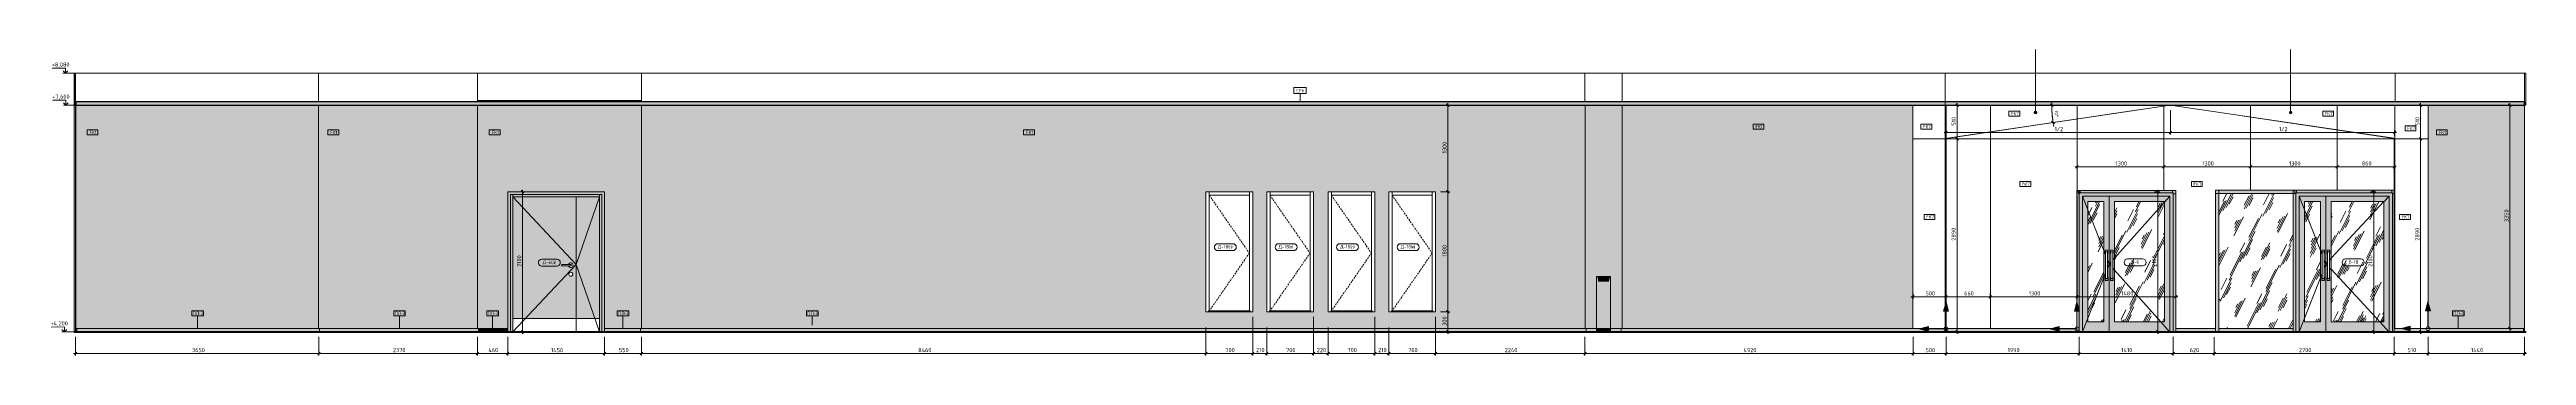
# Model space of a CAD drawing. Header units: millimetres. Extents: x 36646 to 169412, y -1987 to 12080.
# Drawn here: x 83045 to 120166, y 3847 to 8434 of the extents above; entities that cross this region are included whole.
import ezdxf

# ---------------------------------------------------------------- set-up
doc = ezdxf.new("R2010")
doc.units = ezdxf.units.MM
for name, pattern in [('200_ШТРИХ__ш1_п0_6_', [40, 25, -15]), ('ADSK_Штрих_ш2 п1', [75, 50, -25]), ('Штрих', [158.75, 79.375, -79.375])]:
    doc.linetypes.add(name, pattern=pattern)
for name, color, linetype, lineweight in [('A-ANNO-DIMS', 7, 'Continuous', 9), ('A-ANNO-DIMS-25', 7, 'Continuous', 9), ('A-CLNG', 7, 'Continuous', 9), ('A-CLNG-IDEN', 7, 'Continuous', 9), ('A-DETL', 7, 'Continuous', 9), ('A-DETL-1', 7, 'ADSK_Штрих_ш2 п1', 9), ('A-DETL-GENF', 7, 'Continuous', 9), ('A-DOOR', 7, 'Continuous', 9), ('A-DOOR-3', 7, 'Штрих', 9), ('A-DOOR-4', 7, '200_ШТРИХ__ш1_п0_6_', 9), ('A-DOOR-FRAM-1', 7, 'Continuous', 9), ('A-DOOR-IDEN', 7, 'Continuous', 9), ('A-FLOR', 7, 'Continuous', 9), ('A-GENM', 7, 'Continuous', 9), ('A-GENM-IDEN', 7, 'Continuous', 9), ('A-GLAZ-CURT', 7, 'Continuous', 9), ('A-GLAZ-CWMG', 7, 'Continuous', 9), ('A-WALL', 7, 'Continuous', 9), ('A-WALL-IDEN', 7, 'Continuous', 9), ('A-WALL-PATT', 7, 'Continuous', 9), ('G-ANNO-DIMS', 7, 'Continuous', 9), ('G-ANNO-DIMS-1', 7, 'Continuous', 20), ('G-ANNO-TEXT', 7, 'Continuous', 9), ('I-WALL', 7, 'Continuous', 9), ('P-SANR-FIXT', 7, 'Continuous', 9)]:
    doc.layers.add(name, color=color, linetype=linetype, lineweight=lineweight)
for name, color, linetype, lineweight, true_color in [('A-CLNG-1', 7, 'Continuous', 9, 0x787878), ('A-CLNG-FNSH-1', 7, 'Continuous', 30, 0x3c3c3c), ('A-DOOR-GLAZ', 7, 'Continuous', 9, 0x8080ff), ('A-FLOR-1', 7, 'Continuous', 9, 0x787878), ('A-FLOR-FNSH-1', 7, 'Continuous', 30, 0x3c3c3c), ('A-WALL-3', 7, 'Continuous', 30, 0x3c3c3c), ('A-WALL-4', 7, 'Continuous', 40, 0x3c3c3c), ('A-WALL-FNSH-2', 7, 'Continuous', 30, 0x3c3c3c), ('I-WALL-1', 7, 'Continuous', 9, 0x787878)]:
    doc.layers.add(name, color=color, linetype=linetype, lineweight=lineweight, true_color=true_color)
doc.layers.add('P-SANR-FIXT-1', color=7, linetype='Continuous', lineweight=9, transparency=0.7)
doc.styles.add('GOST Common_1', font='GOST_Common.ttf', dxfattribs={"height": 50})
doc.styles.add('GOST Common_2', font='GOST_Common.ttf', dxfattribs={"width": 0.9, "height": 50})
doc.styles.add('ISOCPEUR_1', font='isocpeur.ttf', dxfattribs={"width": 0.9, "height": 62.5})
doc.styles.add('ISOCPEUR_2', font='isocpeur.ttf', dxfattribs={"height": 50})
doc.dimstyles.new('ISO-2_0_1_0K__СРЕДНИЙ', dxfattribs={"dimscale": 304.8, "dimtxt": 49.799059, "dimasz": 0.123031, "dimexe": 0.19685, "dimexo": 0.123031, "dimgap": 0.082021, "dimtad": 1, "dimdec": 3, "dimrnd": 0.001, "dimdsep": 46, "dimtxsty": 'ISOCPEUR_2', "dimblk1": 'OBLIQUE', "dimblk2": 'OBLIQUE', "dimsah": 1, "dimcen": 0.09, "dimdle": 0.19685, "dimadec": 0, "dimazin": 0, "dimtfac": 1, "dimtdec": 4, "dimtix": 1, "dimtmove": 0, "dimatfit": 3, "dimfxl": 1, "dimtvp": 1, "dimtolj": 1, "dimtzin": 0, "dimarcsym": 2})
doc.dimstyles.new('ISO-2_5_0_9К_БОЛЬШОЙ_2', dxfattribs={"dimscale": 304.8, "dimtxt": 62.248823, "dimasz": 0.123031, "dimexe": 0.098425, "dimexo": 0.246063, "dimgap": 0, "dimtad": 1, "dimdec": 0, "dimrnd": 10, "dimzin": 0, "dimdsep": 46, "dimtxsty": 'ISOCPEUR_1', "dimblk1": 'OBLIQUE', "dimblk2": 'OBLIQUE', "dimsah": 1, "dimcen": 0.09, "dimdle": 0.098425, "dimazin": 0, "dimtfac": 1, "dimtdec": 4, "dimtix": 1, "dimtmove": 0, "dimatfit": 3, "dimfxl": 1, "dimtvp": 1, "dimtolj": 1, "dimtzin": 0, "dimarcsym": 2})
pattern_1 = [(0, (118190, 4043.8), (0, 3050), []), (90, (118190.1, 4043.8), (-1300, 8e-14), [])]
pattern_2 = [(63.435, (54830.66, 31.75), (-255.583, 766.747), [317.5, -190.5, 317.5, -190.5, -403.903]), (63.435, (54830.66, 31.75), (-255.583, 766.747), [-1016, 127, -276.903]), (63.435, (54814.8, 47.6), (-255.583, 766.747), [254, -317.5, 190.5, -190.5, -467.403]), (63.435, (54814.8, 47.6), (-255.583, 766.747), [-952.5, 222.25, -245.153]), (63.435, (54814.8, 95.25), (-255.583, 766.747), [190.5, -381, 127, -190.5, -530.903]), (63.435, (54814.8, 95.25), (-255.583, 766.747), [-889, 285.75, -245.153]), (63.435, (54862.4, 47.6), (-255.583, 766.747), [190.5, -381, 158.75, -6404.65]), (63.435, (54910.03, 95.25), (-255.583, 766.747), [95.25, -476.25, 63.5, -6499.9]), (63.435, (54830.66, 174.6), (-255.583, 766.747), [63.5, -476.25, 63.5, -254, -562.653]), (63.435, (54830.66, 174.6), (-255.583, 766.747), [-857.25, 158.75, -403.903]), (63.435, (55116.4, 127), (-255.583, 766.747), [317.5, -476.25, 381, -251.503]), (63.435, (55116.4, 79.4), (-255.583, 766.747), [444.5, -317.5, 476.25, -188.003]), (63.435, (55148.16, 95.25), (-255.583, 766.747), [508, -254, 381, -276.903]), (63.435, (55195.8, 142.9), (-255.583, 766.747), [317.5, -444.5, 254, -403.903]), (63.435, (55148.16, 238.1), (-255.583, 766.747), [158.75, -635, 190.5, -435.653]), (63.435, (55243.4, 190.5), (-255.583, 766.747), [127, -635, 127, -530.903])]

# ---------------------------------------------------------------- blocks, each defined once
blk = doc.blocks.new('110_Дверь_СКБ_2Ст - Д-6_л__ ДОО_Дв_1450x2100h_Дверь из раздевальной в коридор-25835678-Развертка 2_30-2')
at = {"layer": 'A-DOOR'}
h = blk.add_hatch(color=256, dxfattribs=at)
h.paths.add_polyline_path([(45311, 4400), (46261, 4400), (46261, 6225), (45311, 6225), (45311, 5166)])
h.paths.add_polyline_path([(46183, 5035), (46175, 5035), (46168, 5038), (46162, 5042), (46157, 5047), (46153, 5054), (46151, 5061), (46151, 5069), (46153, 5076), (46157, 5083), (46161, 5088), (46168, 5092), (46175, 5094), (46182, 5095), (46190, 5094), (46197, 5090), (46203, 5085), (46207, 5080), (46210, 5072), (46211, 5065), (46210, 5058), (46207, 5051), (46203, 5045), (46197, 5040), (46190, 5037), (46185, 5035)])
h.paths.add_polyline_path([(46181, 5165), (46172, 5166), (46164, 5169), (46157, 5175), (46151, 5182), (46147, 5190), (46051, 5190), (46048, 5190), (46046, 5191), (46044, 5193), (46042, 5195), (46041, 5197), (46041, 5200), (46041, 5203), (46042, 5205), (46044, 5207), (46046, 5209), (46048, 5210), (46051, 5210), (46147, 5210), (46151, 5218), (46157, 5225), (46164, 5231), (46172, 5234), (46181, 5235), (46190, 5234), (46199, 5230), (46206, 5225), (46211, 5217), (46215, 5209), (46216, 5200), (46215, 5191), (46211, 5183), (46206, 5175), (46199, 5170), (46190, 5166), (46183, 5165)])
blk.add_hatch(color=256, dxfattribs=at).paths.add_polyline_path([(46611, 4400), (46611, 6225), (46261, 6225), (46261, 4400), (46490, 4400)])
at = {"layer": 'A-DOOR-FRAM-1'}
for points in [[(45236, 4200), (45261, 4200), (45261, 4202), (45276, 4202), (45276, 6260), (46646, 6260), (46646, 4202), (46661, 4202), (46661, 4200), (46686, 4200), (46686, 6300), (45236, 6300), (45236, 4202)], [(45276, 4202), (45311, 4202), (45311, 6260), (45276, 6260), (45276, 4400)], [(46611, 6225), (46611, 6260), (45311, 6260), (45311, 6225), (46605, 6225)], [(46631, 4202), (46646, 4202), (46646, 6260), (46611, 6260), (46611, 4202)]]:
    blk.add_hatch(color=256, dxfattribs=at).paths.add_polyline_path(points)
at = {"layer": 'A-DOOR'}
for p, q in [((46261, 6225), (45311, 6225)), ((45311, 4400), (45311, 6225)), ((46261, 6225), (46261, 4400)), ((46611, 6225), (46261, 6225)), ((46261, 4400), (46261, 6225)), ((46611, 6225), (46611, 4400)), ((46051, 5210), (46181, 5210)), ((46181, 5210), (46147, 5210)), ((46181, 5190), (46051, 5190)), ((46147, 5190), (46181, 5190)), ((45311, 4400), (46261, 4400)), ((45311, 4202), (45311, 4400)), ((46261, 4202), (46261, 4400)), ((46611, 4400), (46261, 4400)), ((46261, 4400), (46261, 4202)), ((46611, 4202), (46611, 4400))]:
    blk.add_line(p, q, dxfattribs=at)
for centre, radius, start, end in [((46051, 5200), 10, 90, 270), ((46181, 5200), 35, 0, 163.3985), ((46181, 5200), 35, 196.6015, 0), ((46181, 5200), 10, 270, 90), ((46181, 5200), 10, 270, 90), ((46181, 5065), 30, 0, 188.1699), ((46181, 5065), 30, 188.1699, 0)]:
    blk.add_arc(centre, radius, start, end, dxfattribs=at)
at = {"layer": 'A-DOOR-3'}
for p, q in [((46686, 6300), (45236, 6300)), ((45236, 4200), (45236, 6300)), ((46686, 6300), (45236, 6300)), ((45236, 4200), (45236, 6300)), ((46686, 4200), (46686, 6300)), ((46686, 4200), (46686, 6300))]:
    blk.add_line(p, q, dxfattribs=at)
at = {"layer": 'A-DOOR-FRAM-1'}
for p, q in [((45276, 4202), (45276, 6260)), ((45276, 6260), (46646, 6260)), ((45311, 6225), (45311, 6260)), ((45311, 6260), (45311, 4400)), ((46611, 6225), (45311, 6225)), ((46611, 6260), (46611, 6225)), ((46611, 6260), (46611, 4400)), ((46646, 6260), (46646, 4202))]:
    blk.add_line(p, q, dxfattribs=at)
blk = doc.blocks.new('110_Дверь_СКБ_1Ст - д-18 700x2100h_Технический шкаф ЭОМ и СС-23257539-Развертка 2_30-2')
at = {"layer": 'A-DOOR'}
for p, q in [((56350, 6250), (55750, 6250)), ((55750, 4514), (55750, 6250)), ((56350, 6250), (56350, 4514)), ((56350, 4514), (55750, 4514))]:
    blk.add_line(p, q, dxfattribs=at)
at = {"layer": 'A-DOOR-4'}
for p, q in [((55749, 6250), (56350, 5382)), ((56350, 5382), (55750, 4514))]:
    blk.add_line(p, q, dxfattribs=at)
at = {"layer": 'A-DOOR-FRAM-1'}
for p, q in [((55750, 6250), (55750, 6300)), ((55750, 6300), (55750, 4500)), ((56350, 6250), (55750, 6250)), ((56350, 6300), (56350, 6250)), ((56350, 6300), (56350, 4500)), ((55740, 4500), (55740, 4514)), ((56360, 4514), (55740, 4514)), ((56360, 4514), (56360, 4500))]:
    blk.add_line(p, q, dxfattribs=at)
blk = doc.blocks.new('Плинтус - Плинтус темный _ст_школа_-32862111-Развертка 2_30-2')
at = {"layer": 'A-GENM'}
blk.add_hatch(color=256, dxfattribs=at).paths.add_polyline_path([(38776, 4200), (42416, 4200), (42416, 4250), (38776, 4250)])
for p in [(38776, 4250), (42416, 4200)]:
    blk.add_line(p, (42416, 4250), dxfattribs=at)
blk = doc.blocks.new('Плинтус - Плинтус темный _ст_школа_-32862112-Развертка 2_30-2')
at = {"layer": 'A-GENM'}
blk.add_line((42416, 4250), (42416, 4200), dxfattribs=at)
blk = doc.blocks.new('Плинтус - Плинтус темный _ст_школа_-32862113-Развертка 2_30-2')
at = {"layer": 'A-GENM'}
blk.add_hatch(color=256, dxfattribs=at).paths.add_polyline_path([(43332, 4200), (44797, 4200), (44797, 4250), (42416, 4250), (42416, 4200), (42780, 4200)])
for p in [(42416, 4250), (44797, 4200)]:
    blk.add_line(p, (44797, 4250), dxfattribs=at)
blk = doc.blocks.new('Плинтус - Плинтус темный _ст_школа_-32862114-Развертка 2_30-2')
at = {"layer": 'A-GENM'}
blk.add_line((44797, 4250), (44797, 4200), dxfattribs=at)
blk = doc.blocks.new('Плинтус - Плинтус темный _ст_школа_-32862115-Развертка 2_30-2')
at = {"layer": 'A-GENM'}
blk.add_hatch(color=256, dxfattribs=at).paths.add_polyline_path([(47225, 4200), (47225, 4250), (46686, 4250), (46686, 4200), (46777, 4200)])
for p, q in [((46686, 4250), (47225, 4250)), ((46686, 4200), (46686, 4250))]:
    blk.add_line(p, q, dxfattribs=at)
blk = doc.blocks.new('Плинтус - Плинтус темный _ст_школа_-32862116-Развертка 2_30-2')
at = {"layer": 'A-GENM'}
blk.add_hatch(color=256, dxfattribs=at).paths.add_polyline_path([(45055, 4200), (45236, 4200), (45236, 4250), (44797, 4250), (44797, 4200)])
for p, q in [((44797, 4250), (45236, 4250)), ((45236, 4250), (45236, 4200))]:
    blk.add_line(p, q, dxfattribs=at)
blk = doc.blocks.new('Плинтус - Плинтус темный _ст_школа_-32862117-Развертка 2_30-2')
at = {"layer": 'A-GENM'}
blk.add_line((47225, 4200), (47225, 4250), dxfattribs=at)
blk = doc.blocks.new('Плинтус - Плинтус темный _ст_школа_-32862118-Развертка 2_30-2')
at = {"layer": 'A-GENM'}
blk.add_hatch(color=256, dxfattribs=at).paths.add_polyline_path([(59119, 4200), (59140, 4200), (59140, 4250), (47225, 4250), (47225, 4200), (58832, 4200)])
for p, q in [((47225, 4250), (47225, 4200)), ((47225, 4250), (59140, 4250)), ((59140, 4250), (59140, 4200))]:
    blk.add_line(p, q, dxfattribs=at)
blk = doc.blocks.new('Плинтус - Плинтус темный _ст_школа_-32862119-Развертка 2_30-2')
at = {"layer": 'A-GENM'}
for p, q in [((66791, 4250), (66800, 4250)), ((66800, 4250), (66800, 4200))]:
    blk.add_line(p, q, dxfattribs=at)
blk = doc.blocks.new('Плинтус - Плинтус темный _ст_школа_-32862122-Развертка 2_30-2')
at = {"layer": 'A-GENM'}
blk.add_line((73506, 4200), (73506, 4250), dxfattribs=at)
blk = doc.blocks.new('Плинтус - Плинтус темный _ст_школа_-33363744-Развертка 2_30-2')
at = {"layer": 'A-GENM'}
blk.add_hatch(color=256, dxfattribs=at).paths.add_polyline_path([(74188, 4200), (74494, 4200), (74494, 4202), (75445, 4202), (75445, 4250), (73749, 4250), (73749, 4214), (73614, 4250), (73506, 4250), (73506, 4200), (74045, 4200)])
for p, q in [((73506, 4250), (73614, 4250)), ((73506, 4250), (73506, 4200)), ((73749, 4250), (75445, 4250))]:
    blk.add_line(p, q, dxfattribs=at)
blk = doc.blocks.new('Плинтус - Плинтус темный _ст_школа_-32862124-Развертка 2_30-2')
at = {"layer": 'A-GENM'}
for p, q in [((75460, 4250), (75445, 4250)), ((75445, 4250), (75445, 4202)), ((75460, 4250), (75460, 4202))]:
    blk.add_line(p, q, dxfattribs=at)
blk = doc.blocks.new('Плинтус - Плинтус темный _ст_школа_-32862286-Развертка 2_30-2')
at = {"layer": 'A-GENM'}
for p, q in [((38776, 4250), (38761, 4250)), ((38761, 4250), (38761, 4200)), ((38761, 4200), (38776, 4200)), ((38776, 4200), (38776, 4250))]:
    blk.add_line(p, q, dxfattribs=at)
blk = doc.blocks.new('Плинтус - Плинтус темный _ст_школа_-32862369-Развертка 2_30-2')
at = {"layer": 'A-GENM'}
blk.add_hatch(color=256, dxfattribs=at).paths.add_polyline_path([(60735, 4200), (61396, 4200), (61396, 4250), (59140, 4250), (59140, 4200), (60554, 4200)])
for p, q in [((59140, 4250), (61396, 4250)), ((59140, 4200), (59140, 4250)), ((61396, 4200), (61396, 4250))]:
    blk.add_line(p, q, dxfattribs=at)
blk = doc.blocks.new('фонтанчик - Round_ Metal-30696552-Развертка 2_30-2')
at = {"layer": 'P-SANR-FIXT-1'}
for points in [[(61555, 4250), (61765, 4250), (61765, 5030), (61755, 5030), (61740, 4960), (61580, 4960), (61565, 5030), (61555, 5030), (61555, 4681)], [(61635, 4960), (61740, 4960), (61755, 5030), (61565, 5030), (61580, 4960), (61635, 4960)], [(61633, 4200), (61765, 4200), (61765, 4250), (61555, 4250), (61555, 4200), (61607, 4200)]]:
    blk.add_hatch(color=256, dxfattribs=at).paths.add_polyline_path(points)
at = {"layer": 'P-SANR-FIXT'}
for p, q in [((61555, 5030), (61555, 4200)), ((61555, 5030), (61765, 5030)), ((61564, 5030), (61555, 5030)), ((61756, 5030), (61564, 5030)), ((61755, 5030), (61565, 5030)), ((61565, 5030), (61755, 5030)), ((61580, 4960), (61740, 4960)), ((61740, 4960), (61580, 4960)), ((61765, 5030), (61756, 5030)), ((61765, 4200), (61765, 5030))]:
    blk.add_line(p, q, dxfattribs=at)
blk = doc.blocks.new('Плинтус - Плинтус темный _ст_школа_-33363239-Развертка 2_30-2')
at = {"layer": 'A-GENM'}
blk.add_hatch(color=256, dxfattribs=at).paths.add_polyline_path([(66295, 4200), (66785, 4200), (66785, 4250), (66526, 4250), (66526, 4209), (66391, 4245), (66410, 4250), (61924, 4250), (61924, 4200), (66139, 4200)])
for p, q in [((61924, 4250), (61924, 4200)), ((61924, 4250), (66410, 4250)), ((66526, 4250), (66785, 4250)), ((66785, 4250), (66785, 4200))]:
    blk.add_line(p, q, dxfattribs=at)
blk = doc.blocks.new('Плинтус - Плинтус темный _ст_школа_-33363600-Развертка 2_30-2')
at = {"layer": 'A-GENM'}
h = blk.add_hatch(color=256, dxfattribs=at)
h.paths.add_polyline_path([(61555, 4200), (61555, 4250), (61396, 4250), (61396, 4200), (61416, 4200)])
h.paths.add_polyline_path([(61765, 4200), (61924, 4200), (61924, 4250), (61765, 4250)])
for p, q in [((61396, 4250), (61555, 4250)), ((61555, 4250), (61558, 4250)), ((61559, 4250), (61765, 4250)), ((61765, 4250), (61924, 4250))]:
    blk.add_line(p, q, dxfattribs=at)
blk = doc.blocks.new('Прямоугольный импост - Импост структурный с накладкой - 160мм Темный-33326475-Развертка 2_30-2')
at = {"layer": 'A-GLAZ-CWMG'}
blk.add_hatch(color=256, dxfattribs=at).paths.add_polyline_path([(68794, 6285), (68804, 6285), (68804, 6300), (68794, 6300)])
for p, q in [((68754, 6300), (68804, 6300)), ((68804, 6300), (68804, 6285))]:
    blk.add_line(p, q, dxfattribs=at)
blk = doc.blocks.new('Дверь_Витражная_остекление_ - ВВ-6 остекление-32274838-Развертка 2_30-2')
at = {"layer": 'A-DOOR'}
blk.add_hatch(color=256, dxfattribs=at).paths.add_polyline_path([(70184, 4202), (70194, 4202), (70194, 6285), (68784, 6285), (68784, 4533), (68790, 4510), (68784, 4510), (68784, 4202), (68834, 4202), (68834, 6235), (70144, 6235), (70144, 4202)])
h = blk.add_hatch(color=256, dxfattribs=at)
h.paths.add_polyline_path([(68865, 4202), (69234, 4202), (69234, 6235), (68834, 6235), (68834, 4202), (68835, 4202)])
h.paths.add_polyline_path([(69154, 4350), (68914, 4350), (68914, 6155), (69154, 6155), (69154, 4681)])
h.paths.add_polyline_path([(69214, 4970), (69174, 4970), (69174, 5020), (69179, 5020), (69179, 5377), (69174, 5377), (69174, 5427), (69214, 5427), (69214, 5377), (69209, 5377), (69209, 5020), (69214, 5020), (69214, 4984)])
h = blk.add_hatch(dxfattribs=at)
h.set_pattern_fill('FP_23', color=256, style=0, pattern_type=2)
h.set_pattern_definition(pattern_2)
h.paths.add_polyline_path([(69154, 4350), (69154, 6155), (68914, 6155), (68914, 4350)])
h = blk.add_hatch(color=256, dxfattribs=at)
h.paths.add_polyline_path([(69245, 4202), (70144, 4202), (70144, 6235), (69234, 6235), (69234, 4202), (69235, 4202)])
h.paths.add_polyline_path([(70064, 4350), (69314, 4350), (69314, 6155), (70064, 6155), (70064, 4773)])
h.paths.add_polyline_path([(69274, 4970), (69254, 4970), (69254, 5020), (69259, 5020), (69259, 5377), (69254, 5377), (69254, 5427), (69294, 5427), (69294, 5377), (69289, 5377), (69289, 5020), (69294, 5020), (69294, 4970), (69279, 4970)])
h = blk.add_hatch(dxfattribs=at)
h.set_pattern_fill('FP_23', color=256, style=0, pattern_type=2)
h.set_pattern_definition(pattern_2)
h.paths.add_polyline_path([(69739, 4350), (70064, 4350), (70064, 6155), (69314, 6155), (69314, 4350)])
for p, q in [((68784, 4533), (68784, 6285)), ((70194, 6285), (68784, 6285)), ((68834, 4202), (68834, 6235)), ((69234, 6235), (68834, 6235)), ((68834, 6235), (69179, 5357)), ((68914, 4350), (68914, 6155)), ((68914, 6155), (69154, 6155)), ((69154, 6155), (69154, 4350)), ((70144, 6235), (69234, 6235)), ((69234, 4202), (69234, 6235)), ((69234, 6235), (69234, 4202)), ((70144, 6235), (70064, 6146)), ((70144, 6235), (70144, 4202)), ((70194, 4202), (70194, 6285)), ((69174, 5427), (69174, 5400)), ((69214, 5427), (69174, 5427)), ((69214, 5400), (69174, 5400)), ((69174, 5400), (69174, 5377)), ((69174, 5377), (69179, 5377)), ((69179, 5400), (69179, 5000)), ((69209, 5000), (69209, 5400)), ((69209, 5377), (69214, 5377)), ((69209, 5281), (69234, 5218)), ((69234, 5218), (69209, 5154)), ((69214, 5400), (69214, 5427)), ((69214, 5377), (69214, 5400)), ((69259, 5245), (69234, 5218)), ((69234, 5218), (69259, 5190)), ((69254, 5427), (69254, 5400)), ((69254, 5427), (69294, 5427)), ((69294, 5400), (69254, 5400)), ((69254, 5400), (69254, 5377)), ((69254, 5377), (69259, 5377)), ((69259, 5400), (69259, 5000)), ((69289, 5000), (69289, 5400)), ((69289, 5377), (69294, 5377)), ((69314, 5307), (69289, 5279)), ((69294, 5400), (69294, 5427)), ((69294, 5377), (69294, 5400)), ((69179, 5078), (68835, 4202)), ((69174, 4998), (69174, 5020)), ((69174, 5020), (69179, 5020)), ((69174, 4997), (69174, 4970)), ((69174, 4997), (69214, 4997)), ((69214, 4970), (69174, 4970)), ((69209, 5000), (69179, 5000)), ((69209, 5020), (69214, 5020)), ((69214, 5020), (69214, 4998)), ((69214, 4970), (69214, 4997)), ((69254, 4998), (69254, 5020)), ((69254, 5020), (69259, 5020)), ((69254, 4997), (69254, 4970)), ((69254, 4997), (69294, 4997)), ((69294, 4970), (69254, 4970)), ((69289, 5000), (69259, 5000)), ((69289, 5156), (69314, 5128)), ((69289, 5020), (69294, 5020)), ((69294, 5020), (69294, 4998)), ((69294, 4970), (69294, 4997)), ((68784, 4202), (68784, 4510)), ((69154, 4350), (68914, 4350)), ((70010, 4350), (70142, 4202))]:
    blk.add_line(p, q, dxfattribs=at)
at = {"layer": 'A-DOOR-GLAZ'}
for p, q in [((70064, 6155), (69314, 6155)), ((69314, 4350), (69314, 6155)), ((70064, 6155), (70064, 4350)), ((70064, 4350), (69314, 4350))]:
    blk.add_line(p, q, dxfattribs=at)
blk = doc.blocks.new('Прямоугольный импост - Импост структурный с накладкой - 160мм Темный-33326474-Развертка 2_30-2')
at = {"layer": 'A-GLAZ-CWMG'}
blk.add_hatch(color=256, dxfattribs=at).paths.add_polyline_path([(70179, 6285), (70184, 6285), (70184, 6320), (68794, 6320), (68794, 6300), (68804, 6300), (68804, 6285), (70144, 6285)])
for p, q in [((68769, 6270), (68769, 6320)), ((68784, 6270), (68769, 6270)), ((70234, 6270), (70194, 6270))]:
    blk.add_line(p, q, dxfattribs=at)
blk = doc.blocks.new('Прямоугольный импост - Импост структурный с накладкой - 160мм Темный-33326241-Развертка 2_30-2')
at = {"layer": 'A-GLAZ-CWMG'}
h = blk.add_hatch(color=256, dxfattribs=at)
h.paths.add_polyline_path([(68772, 4200), (68772, 4202), (68784, 4202), (68784, 4510), (68754, 4510), (68754, 4200)])
h.paths.add_polyline_path([(68784, 4533), (68784, 6285), (68794, 6285), (68794, 6320), (68754, 6320), (68754, 4645)])
blk.add_line((68794, 6320), (68794, 6285), dxfattribs=at)
blk = doc.blocks.new('Прямоугольный импост - Импост структурный с накладкой - 160мм Темный-33326242-Развертка 2_30-2')
at = {"layer": 'A-GLAZ-CWMG'}
blk.add_hatch(color=256, dxfattribs=at).paths.add_polyline_path([(70234, 4200), (70234, 6320), (70184, 6320), (70184, 6285), (70194, 6285), (70194, 4202), (70221, 4202), (70221, 4200)])
blk.add_line((70184, 6285), (70184, 6320), dxfattribs=at)
blk = doc.blocks.new('Прямоугольный импост - Импост структурный с накладкой - 160мм Темный-32274837-Развертка 2_30-2')
at = {"layer": 'A-GLAZ-CWMG'}
for p, q in [((68794, 6285), (68794, 6320)), ((70184, 6320), (70184, 6285))]:
    blk.add_line(p, q, dxfattribs=at)
blk = doc.blocks.new('Прямоугольный импост - Импост структурный с накладкой - 160мм Темный-33326237-Развертка 2_30-2')
at = {"layer": 'A-GLAZ-CWMG'}
blk.add_hatch(color=256, dxfattribs=at).paths.add_polyline_path([(70830, 4200), (70880, 4200), (70880, 6325), (70830, 6325), (70830, 5166)])
blk.add_line((70880, 6325), (70880, 4200), dxfattribs=at)
blk = doc.blocks.new('Дверь_Витражная_остекление_ - В-18-32468702-Развертка 2_30-2')
at = {"layer": 'A-DOOR'}
blk.add_hatch(color=256, dxfattribs=at).paths.add_polyline_path([(73461, 4200), (73480, 4200), (73480, 6285), (72035, 6285), (72035, 4202), (72085, 4202), (72085, 6235), (73430, 6235), (73430, 4202), (73461, 4202)])
h = blk.add_hatch(color=256, dxfattribs=at)
h.paths.add_polyline_path([(72136, 4202), (72485, 4202), (72485, 6235), (72085, 6235), (72085, 4202), (72105, 4202)])
h.paths.add_polyline_path([(72405, 4350), (72165, 4350), (72165, 6155), (72405, 6155), (72405, 4681)])
h.paths.add_polyline_path([(72450, 4970), (72425, 4970), (72425, 5020), (72430, 5020), (72430, 5377), (72425, 5377), (72425, 5427), (72465, 5427), (72465, 5377), (72460, 5377), (72460, 5020), (72465, 5020), (72465, 4970), (72455, 4970)])
h = blk.add_hatch(dxfattribs=at)
h.set_pattern_fill('FP_23', color=256, style=0, pattern_type=2)
h.set_pattern_definition(pattern_2)
h.paths.add_polyline_path([(72323, 4350), (72405, 4350), (72405, 6155), (72165, 6155), (72165, 4350)])
h = blk.add_hatch(color=256, dxfattribs=at)
h.paths.add_polyline_path([(72497, 4202), (73430, 4202), (73430, 6235), (72485, 6235), (72485, 4202), (72486, 4202)])
h.paths.add_polyline_path([(73327, 4350), (72565, 4350), (72565, 6155), (73350, 6155), (73350, 4350)])
h.paths.add_polyline_path([(72508, 4970), (72505, 4970), (72505, 5020), (72510, 5020), (72510, 5377), (72505, 5377), (72505, 5427), (72545, 5427), (72545, 5377), (72540, 5377), (72540, 5020), (72545, 5020), (72545, 4970), (72511, 4970)])
h = blk.add_hatch(dxfattribs=at)
h.set_pattern_fill('FP_23', color=256, style=0, pattern_type=2)
h.set_pattern_definition(pattern_2)
h.paths.add_polyline_path([(72565, 4350), (73350, 4350), (73350, 6155), (72565, 6155), (72565, 4681)])
for p, q in [((72035, 4202), (72035, 6285)), ((73480, 6285), (72035, 6285)), ((72085, 4202), (72085, 6235)), ((72485, 6235), (72085, 6235)), ((72085, 6235), (72430, 5357)), ((72165, 4350), (72165, 6155)), ((72165, 6155), (72405, 6155)), ((72405, 6155), (72405, 4350)), ((73430, 6235), (72485, 6235)), ((72485, 4202), (72485, 6235)), ((72485, 6235), (72485, 4202)), ((73430, 6235), (73350, 6149)), ((73430, 6235), (73430, 4202)), ((73480, 4200), (73480, 6285)), ((72425, 5427), (72425, 5400)), ((72465, 5427), (72425, 5427)), ((72465, 5400), (72425, 5400)), ((72425, 5400), (72425, 5377)), ((72425, 5377), (72430, 5377)), ((72430, 5400), (72430, 5000)), ((72460, 5000), (72460, 5400)), ((72460, 5377), (72465, 5377)), ((72460, 5281), (72485, 5218)), ((72485, 5218), (72460, 5154)), ((72465, 5400), (72465, 5427)), ((72465, 5377), (72465, 5400)), ((72510, 5244), (72485, 5218)), ((72485, 5218), (72510, 5191)), ((72505, 5427), (72505, 5400)), ((72505, 5427), (72545, 5427)), ((72545, 5400), (72505, 5400)), ((72505, 5400), (72505, 5377)), ((72505, 5377), (72510, 5377)), ((72510, 5400), (72510, 5000)), ((72540, 5000), (72540, 5400)), ((72540, 5377), (72545, 5377)), ((72565, 5304), (72540, 5277)), ((72545, 5400), (72545, 5427)), ((72545, 5377), (72545, 5400)), ((72430, 5078), (72086, 4202)), ((72425, 4998), (72425, 5020)), ((72425, 5020), (72430, 5020)), ((72425, 4997), (72425, 4970)), ((72425, 4997), (72465, 4997)), ((72465, 4970), (72425, 4970)), ((72460, 5000), (72430, 5000)), ((72460, 5020), (72465, 5020)), ((72465, 5020), (72465, 4998)), ((72465, 4970), (72465, 4997)), ((72505, 4998), (72505, 5020)), ((72505, 5020), (72510, 5020)), ((72505, 4997), (72505, 4970)), ((72505, 4997), (72545, 4997)), ((72545, 4970), (72505, 4970)), ((72540, 5000), (72510, 5000)), ((72540, 5158), (72565, 5131)), ((72540, 5020), (72545, 5020)), ((72545, 5020), (72545, 4998)), ((72545, 4970), (72545, 4997)), ((72405, 4350), (72165, 4350)), ((73291, 4350), (73428, 4202))]:
    blk.add_line(p, q, dxfattribs=at)
at = {"layer": 'A-DOOR-GLAZ'}
for p, q in [((73350, 6155), (72565, 6155)), ((72565, 4350), (72565, 6155)), ((73350, 6155), (73350, 4350)), ((73350, 4350), (72565, 4350))]:
    blk.add_line(p, q, dxfattribs=at)
blk = doc.blocks.new('Системная панель - Стекло - 40мм-32468815-Развертка 2_30-2')
at = {"layer": 'A-GLAZ-CURT'}
h = blk.add_hatch(dxfattribs=at)
h.set_pattern_fill('FP_23', color=256, style=0, pattern_type=2)
h.set_pattern_definition(pattern_2)
h.paths.add_polyline_path([(70888, 4250), (71994, 4250), (71994, 6275), (70880, 6275), (70880, 4250)])
blk = doc.blocks.new('Прямоугольный импост - Импост структурный с накладкой - 160мм Темный-33326238-Развертка 2_30-2')
at = {"layer": 'A-GLAZ-CWMG'}
blk.add_hatch(color=256, dxfattribs=at).paths.add_polyline_path([(73184, 6285), (73470, 6285), (73470, 6325), (72045, 6325), (72045, 6285), (72565, 6285)])
for p, q in [((72020, 6275), (72020, 6325)), ((72035, 6275), (72020, 6275)), ((73509, 6275), (73480, 6275))]:
    blk.add_line(p, q, dxfattribs=at)
blk = doc.blocks.new('Прямоугольный импост - Импост структурный с накладкой - 160мм Темный-33326239-Развертка 2_30-2')
at = {"layer": 'A-GLAZ-CWMG'}
blk.add_hatch(color=256, dxfattribs=at).paths.add_polyline_path([(72012, 4200), (72012, 4202), (72035, 4202), (72035, 6285), (72044, 6285), (72044, 6325), (71994, 6325), (71994, 4200), (72004, 4200)])
for p, q in [((71994, 6325), (71994, 4200)), ((72044, 6325), (72044, 6285))]:
    blk.add_line(p, q, dxfattribs=at)
blk = doc.blocks.new('Прямоугольный импост - Импост структурный с накладкой - 160мм Темный-V3-Развертка 2_30-2')
at = {"layer": 'A-GLAZ-CWMG'}
blk.add_hatch(color=256, dxfattribs=at).paths.add_polyline_path([(73506, 4200), (73506, 4250), (73509, 4250), (73509, 6325), (73470, 6325), (73470, 6285), (73480, 6285), (73480, 4200)])
blk.add_line((73470, 6285), (73470, 6325), dxfattribs=at)
blk = doc.blocks.new('Прямоугольный импост - Импост структурный с накладкой - 160мм Темный-32428852-Развертка 2_30-2')
at = {"layer": 'A-GLAZ-CWMG'}
for p, q in [((72045, 6285), (72045, 6325)), ((73470, 6325), (73470, 6285))]:
    blk.add_line(p, q, dxfattribs=at)
blk = doc.blocks.new('Прямоугольный импост - Импост структурный с накладкой - 160мм Темный-33326240-Развертка 2_30-2')
at = {"layer": 'A-GLAZ-CWMG'}
blk.add_hatch(color=256, dxfattribs=at).paths.add_polyline_path([(70880, 6275), (71994, 6275), (71994, 6325), (70880, 6325), (70880, 6285)])
for p, q in [((72019, 6325), (72019, 6275)), ((72019, 6275), (70830, 6275))]:
    blk.add_line(p, q, dxfattribs=at)
blk = doc.blocks.new('Прямоугольный импост - Импост структурный с накладкой - 160мм Темный-32468813-Развертка 2_30-2')
at = {"layer": 'A-GLAZ-CWMG'}
blk.add_hatch(color=256, dxfattribs=at).paths.add_polyline_path([(70888, 4200), (71994, 4200), (71994, 4250), (70880, 4250), (70880, 4200)])
for p, q in [((70880, 4200), (70880, 4250)), ((70880, 4250), (71994, 4250)), ((71994, 4250), (71994, 4200))]:
    blk.add_line(p, q, dxfattribs=at)
blk = doc.blocks.new('Прямоугольный импост - Импост структурный с накладкой - 160мм Темный-32468814-Развертка 2_30-2')
at = {"layer": 'A-GLAZ-CWMG'}
for p, q in [((70880, 6275), (70880, 6325)), ((71994, 6325), (71994, 6275)), ((71994, 6275), (70880, 6275))]:
    blk.add_line(p, q, dxfattribs=at)
blk = doc.blocks.new('Прямоугольный импост - Импост структурный с накладкой - 160мм Темный-V4-Развертка 2_30-2')
at = {"layer": 'A-GLAZ-CWMG'}
blk.add_hatch(color=256, dxfattribs=at).paths.add_polyline_path([(72044, 6285), (72045, 6285), (72045, 6325), (72044, 6325)])
for p, q in [((71995, 6325), (71995, 4200)), ((72045, 6325), (72045, 6285))]:
    blk.add_line(p, q, dxfattribs=at)
blk = doc.blocks.new('Плинтус - Плинтус темный _ст_школа_-33363617-Развертка 2_30-2')
at = {"layer": 'A-GENM'}
blk.add_hatch(color=256, dxfattribs=at).paths.add_polyline_path([(68735, 4200), (68753, 4200), (68753, 4250), (68489, 4250), (68489, 4209), (68354, 4245), (68372, 4250), (66800, 4250), (66800, 4200), (68645, 4200)])
for p, q in [((66800, 4250), (68372, 4250)), ((68489, 4250), (68753, 4250)), ((68753, 4250), (68753, 4200))]:
    blk.add_line(p, q, dxfattribs=at)
blk = doc.blocks.new('Плинтус - Плинтус темный _ст_школа_-33363695-Развертка 2_30-2')
at = {"layer": 'A-GENM'}
blk.add_hatch(color=256, dxfattribs=at).paths.add_polyline_path([(70810, 4200), (70829, 4200), (70829, 4250), (70234, 4250), (70234, 4200), (70345, 4200)])
for p, q in [((70234, 4250), (70829, 4250)), ((70234, 4200), (70234, 4250)), ((70829, 4250), (70829, 4200))]:
    blk.add_line(p, q, dxfattribs=at)
blk = doc.blocks.new('Начало раскладки_красным - Начало раскладки_красным-26113037-Развертка 2_30-2')
at = {"layer": 'A-DETL-GENF'}
for points in [[(68754, 4510), (68790, 4510), (68754, 4645), (68718, 4510)], [(68489, 4209), (68489, 4281), (68354, 4245), (68445, 4221)]]:
    blk.add_hatch(color=256, dxfattribs=at).paths.add_polyline_path(points)
for p, q in [((68754, 4645), (68718, 4510)), ((68754, 4645), (68718, 4510)), ((68718, 4510), (68790, 4510)), ((68790, 4510), (68718, 4510)), ((68790, 4510), (68754, 4645)), ((68754, 4645), (68790, 4510)), ((68754, 4275), (68754, 4510)), ((68489, 4281), (68354, 4245)), ((68354, 4245), (68489, 4281)), ((68354, 4245), (68489, 4209)), ((68354, 4245), (68489, 4209)), ((68489, 4209), (68489, 4281)), ((68489, 4281), (68489, 4209)), ((68724, 4245), (68489, 4245))]:
    blk.add_line(p, q, dxfattribs=at)
blk.add_circle((68754, 4245), 30, dxfattribs=at)
blk = doc.blocks.new('Начало раскладки_красным - Начало раскладки_красным-V5-Развертка 2_30-2')
at = {"layer": 'A-DETL-GENF'}
for points in [[(74045, 4515), (74050, 4515), (74014, 4650), (73978, 4515), (74040, 4515)], [(73749, 4214), (73749, 4286), (73614, 4250), (73686, 4231)]]:
    blk.add_hatch(color=256, dxfattribs=at).paths.add_polyline_path(points)
for p, q in [((74014, 4650), (73978, 4515)), ((74014, 4650), (73978, 4515)), ((73978, 4515), (74050, 4515)), ((74050, 4515), (73978, 4515)), ((74050, 4515), (74014, 4650)), ((74014, 4650), (74050, 4515)), ((74014, 4280), (74014, 4515)), ((73749, 4286), (73614, 4250)), ((73614, 4250), (73749, 4286)), ((73614, 4250), (73749, 4214)), ((73614, 4250), (73749, 4214)), ((73749, 4214), (73749, 4286)), ((73749, 4286), (73749, 4214)), ((73984, 4250), (73749, 4250))]:
    blk.add_line(p, q, dxfattribs=at)
blk.add_circle((74014, 4250), 30, dxfattribs=at)
blk = doc.blocks.new('Высотные отметки - Стрелка_Верх-17668718-Развертка 2_30-2')
at = {"layer": 'G-ANNO-DIMS'}
for p, q in [((38608, 8155), (38408, 8155)), ((38645, 8080), (38570, 8080)), ((38608, 8080), (38608, 8155))]:
    blk.add_line(p, q, dxfattribs=at)
at = {"layer": 'G-ANNO-DIMS-1'}
for q in [(38572, 8115), (38643, 8115)]:
    blk.add_line((38608, 8080), q, dxfattribs=at)
blk = doc.blocks.new('DIMBLOCK24-Развертка 2_30-2')
at = {"layer": 'A-ANNO-DIMS-25'}
for p, q in [((118691, 4125), (118691, 3847)), ((118691, 3877), (118691, 4120)), ((120136, 4125), (120136, 3847)), ((120136, 3877), (120136, 4120)), ((120166, 3877), (118691, 3877))]:
    blk.add_line(p, q, dxfattribs=at)
at = {"layer": 'A-ANNO-DIMS-25', "lineweight": 20}
for p, q in [((118691, 3877), (118672, 3858)), ((118691, 3877), (118710, 3896)), ((120136, 3877), (120117, 3858)), ((120136, 3877), (120155, 3896))]:
    blk.add_line(p, q, dxfattribs=at)
at = {"layer": 'A-ANNO-DIMS-25', "color": 0, "insert": (119334, 3959), "char_height": 62.5, "width": 191.06, "attachment_point": 1, "line_spacing_factor": 1.149209, "style": 'ISOCPEUR_1'}
blk.add_mtext('1440', dxfattribs=at)
blk = doc.blocks.new('_Oblique')
at = {"color": 0, "linetype": 'ByBlock', "lineweight": -2}
blk.add_line((-0.5, -0.5), (0.5, 0.5), dxfattribs=at)
blk = doc.blocks.new('DIMBLOCK25-Развертка 2_30-2')
at = {"layer": 'A-ANNO-DIMS-25'}
for p, q in [((118185, 4125), (118185, 3847)), ((118185, 3877), (118185, 4120)), ((118691, 4125), (118691, 3847)), ((118691, 3877), (118691, 4120)), ((118691, 3877), (118185, 3877))]:
    blk.add_line(p, q, dxfattribs=at)
at = {"layer": 'A-ANNO-DIMS-25', "lineweight": 20}
for p, q in [((118185, 3877), (118166, 3858)), ((118185, 3877), (118204, 3896)), ((118691, 3877), (118672, 3858)), ((118691, 3877), (118710, 3896))]:
    blk.add_line(p, q, dxfattribs=at)
at = {"layer": 'A-ANNO-DIMS-25', "color": 0, "insert": (118384, 3959), "char_height": 62.5, "width": 129.29, "attachment_point": 1, "line_spacing_factor": 1.149209, "style": 'ISOCPEUR_1'}
blk.add_mtext('510', dxfattribs=at)
blk = doc.blocks.new('DIMBLOCK26-Развертка 2_30-2')
at = {"layer": 'A-ANNO-DIMS-25'}
for p, q in [((115486, 3877), (115486, 4120)), ((115486, 4115), (115486, 3847)), ((118185, 4125), (118185, 3847)), ((118185, 3877), (118185, 4120)), ((118185, 3877), (115486, 3877))]:
    blk.add_line(p, q, dxfattribs=at)
at = {"layer": 'A-ANNO-DIMS-25', "lineweight": 20}
for p, q in [((115486, 3877), (115467, 3858)), ((115486, 3877), (115505, 3896)), ((118185, 3877), (118166, 3858)), ((118185, 3877), (118204, 3896))]:
    blk.add_line(p, q, dxfattribs=at)
at = {"layer": 'A-ANNO-DIMS-25', "color": 0, "insert": (116756, 3959), "char_height": 62.5, "width": 189.62, "attachment_point": 1, "line_spacing_factor": 1.149209, "style": 'ISOCPEUR_1'}
blk.add_mtext('2700', dxfattribs=at)
blk = doc.blocks.new('DIMBLOCK27-Развертка 2_30-2')
at = {"layer": 'A-ANNO-DIMS-25'}
for p, q in [((114870, 4125), (114870, 3847)), ((114870, 3877), (114870, 4120)), ((115486, 3877), (115486, 4120)), ((115486, 4115), (115486, 3847)), ((115486, 3877), (114870, 3877))]:
    blk.add_line(p, q, dxfattribs=at)
at = {"layer": 'A-ANNO-DIMS-25', "lineweight": 20}
for p, q in [((114870, 3877), (114851, 3858)), ((114870, 3877), (114889, 3896)), ((115486, 3877), (115467, 3858)), ((115486, 3877), (115505, 3896))]:
    blk.add_line(p, q, dxfattribs=at)
at = {"layer": 'A-ANNO-DIMS-25', "color": 0, "insert": (115119, 3959), "char_height": 62.5, "width": 142.21, "attachment_point": 1, "line_spacing_factor": 1.149209, "style": 'ISOCPEUR_1'}
blk.add_mtext('620', dxfattribs=at)
blk = doc.blocks.new('DIMBLOCK28-Развертка 2_30-2')
at = {"layer": 'A-ANNO-DIMS-25'}
for p, q in [((113460, 4125), (113460, 3847)), ((113460, 3877), (113460, 4120)), ((114870, 4125), (114870, 3847)), ((114870, 3877), (114870, 4120)), ((114870, 3877), (113460, 3877))]:
    blk.add_line(p, q, dxfattribs=at)
at = {"layer": 'A-ANNO-DIMS-25', "lineweight": 20}
for p, q in [((113460, 3877), (113441, 3858)), ((113460, 3877), (113479, 3896)), ((114870, 3877), (114851, 3858)), ((114870, 3877), (114889, 3896))]:
    blk.add_line(p, q, dxfattribs=at)
at = {"layer": 'A-ANNO-DIMS-25', "color": 0, "insert": (114094, 3959), "char_height": 62.5, "width": 170.94, "attachment_point": 1, "line_spacing_factor": 1.149209, "style": 'ISOCPEUR_1'}
blk.add_mtext('1410', dxfattribs=at)
blk = doc.blocks.new('DIMBLOCK29-Развертка 2_30-2')
at = {"layer": 'A-ANNO-DIMS-25'}
for p, q in [((111467, 4125), (111467, 3847)), ((111467, 3877), (111467, 4120)), ((113460, 4125), (113460, 3847)), ((113460, 3877), (113460, 4120)), ((113460, 3877), (111467, 3877))]:
    blk.add_line(p, q, dxfattribs=at)
at = {"layer": 'A-ANNO-DIMS-25', "lineweight": 20}
for p, q in [((111467, 3877), (111448, 3858)), ((111467, 3877), (111486, 3896)), ((113460, 3877), (113441, 3858)), ((113460, 3877), (113479, 3896))]:
    blk.add_line(p, q, dxfattribs=at)
at = {"layer": 'A-ANNO-DIMS-25', "color": 0, "insert": (112390, 3959), "char_height": 62.5, "width": 176.69, "attachment_point": 1, "line_spacing_factor": 1.149209, "style": 'ISOCPEUR_1'}
blk.add_mtext('1990', dxfattribs=at)
blk = doc.blocks.new('DIMBLOCK30-Развертка 2_30-2')
at = {"layer": 'A-ANNO-DIMS-25'}
for p, q in [((110972, 4125), (110972, 3847)), ((110972, 3877), (110972, 4120)), ((111467, 4125), (111467, 3847)), ((111467, 3877), (111467, 4120)), ((111467, 3877), (110972, 3877))]:
    blk.add_line(p, q, dxfattribs=at)
at = {"layer": 'A-ANNO-DIMS-25', "lineweight": 20}
for p, q in [((110972, 3877), (110953, 3858)), ((110972, 3877), (110991, 3896)), ((111467, 3877), (111448, 3858)), ((111467, 3877), (111486, 3896))]:
    blk.add_line(p, q, dxfattribs=at)
at = {"layer": 'A-ANNO-DIMS-25', "color": 0, "insert": (111160, 3959), "char_height": 62.5, "width": 142.21, "attachment_point": 1, "line_spacing_factor": 1.149209, "style": 'ISOCPEUR_1'}
blk.add_mtext('500', dxfattribs=at)
blk = doc.blocks.new('DIMBLOCK31-Развертка 2_30-2')
at = {"layer": 'A-ANNO-DIMS-25'}
for p, q in [((106056, 4125), (106056, 3847)), ((106056, 3877), (106056, 4120)), ((110972, 4125), (110972, 3847)), ((110972, 3877), (110972, 4120)), ((110972, 3877), (106056, 3877))]:
    blk.add_line(p, q, dxfattribs=at)
at = {"layer": 'A-ANNO-DIMS-25', "lineweight": 20}
for p, q in [((106056, 3877), (106038, 3858)), ((106056, 3877), (106075, 3896)), ((110972, 3877), (110953, 3858)), ((110972, 3877), (110991, 3896))]:
    blk.add_line(p, q, dxfattribs=at)
at = {"layer": 'A-ANNO-DIMS-25', "color": 0, "insert": (108432, 3959), "char_height": 62.5, "width": 196.8, "attachment_point": 1, "line_spacing_factor": 1.149209, "style": 'ISOCPEUR_1'}
blk.add_mtext('4920', dxfattribs=at)
blk = doc.blocks.new('DIMBLOCK32-Развертка 2_30-2')
at = {"layer": 'A-ANNO-DIMS-25'}
for p, q in [((103816, 4425), (103816, 3847)), ((103816, 3877), (103816, 4425)), ((106056, 4125), (106056, 3847)), ((106056, 3877), (106056, 4120)), ((106056, 3877), (103816, 3877))]:
    blk.add_line(p, q, dxfattribs=at)
at = {"layer": 'A-ANNO-DIMS-25', "lineweight": 20}
for p, q in [((103816, 3877), (103797, 3858)), ((103816, 3877), (103835, 3896)), ((106056, 3877), (106038, 3858)), ((106056, 3877), (106075, 3896))]:
    blk.add_line(p, q, dxfattribs=at)
at = {"layer": 'A-ANNO-DIMS-25', "color": 0, "insert": (104854, 3959), "char_height": 62.5, "width": 196.8, "attachment_point": 1, "line_spacing_factor": 1.149209, "style": 'ISOCPEUR_1'}
blk.add_mtext('2240', dxfattribs=at)
blk = doc.blocks.new('DIMBLOCK33-Развертка 2_30-2')
at = {"layer": 'A-ANNO-DIMS-25'}
for p, q in [((103116, 4265), (103116, 3847)), ((103116, 3877), (103116, 4265)), ((103816, 4425), (103816, 3847)), ((103816, 3877), (103816, 4425)), ((103816, 3877), (103116, 3877))]:
    blk.add_line(p, q, dxfattribs=at)
at = {"layer": 'A-ANNO-DIMS-25', "lineweight": 20}
for p, q in [((103116, 3877), (103097, 3858)), ((103116, 3877), (103135, 3896)), ((103816, 3877), (103797, 3858)), ((103816, 3877), (103835, 3896))]:
    blk.add_line(p, q, dxfattribs=at)
at = {"layer": 'A-ANNO-DIMS-25', "color": 0, "insert": (103407, 3959), "char_height": 62.5, "width": 142.21, "attachment_point": 1, "line_spacing_factor": 1.149209, "style": 'ISOCPEUR_1'}
blk.add_mtext('700', dxfattribs=at)
blk = doc.blocks.new('DIMBLOCK34-Развертка 2_30-2')
at = {"layer": 'A-ANNO-DIMS-25'}
for p, q in [((102906, 4425), (102906, 3847)), ((102906, 3877), (102906, 4425)), ((103116, 4265), (103116, 3847)), ((103116, 3877), (103116, 4265)), ((103116, 3877), (102906, 3877))]:
    blk.add_line(p, q, dxfattribs=at)
at = {"layer": 'A-ANNO-DIMS-25', "lineweight": 20}
for p, q in [((102906, 3877), (102887, 3858)), ((102906, 3877), (102925, 3896)), ((103116, 3877), (103097, 3858)), ((103116, 3877), (103135, 3896))]:
    blk.add_line(p, q, dxfattribs=at)
at = {"layer": 'A-ANNO-DIMS-25', "color": 0, "insert": (102957, 3959), "char_height": 62.5, "width": 129.29, "attachment_point": 1, "line_spacing_factor": 1.149209, "style": 'ISOCPEUR_1'}
blk.add_mtext('210', dxfattribs=at)
blk = doc.blocks.new('DIMBLOCK35-Развертка 2_30-2')
at = {"layer": 'A-ANNO-DIMS-25'}
for p, q in [((102206, 4265), (102206, 3847)), ((102206, 3877), (102206, 4265)), ((102906, 4425), (102906, 3847)), ((102906, 3877), (102906, 4425)), ((102906, 3877), (102206, 3877))]:
    blk.add_line(p, q, dxfattribs=at)
at = {"layer": 'A-ANNO-DIMS-25', "lineweight": 20}
for p, q in [((102206, 3877), (102187, 3858)), ((102206, 3877), (102225, 3896)), ((102906, 3877), (102887, 3858)), ((102906, 3877), (102925, 3896))]:
    blk.add_line(p, q, dxfattribs=at)
at = {"layer": 'A-ANNO-DIMS-25', "color": 0, "insert": (102497, 3959), "char_height": 62.5, "width": 142.21, "attachment_point": 1, "line_spacing_factor": 1.149209, "style": 'ISOCPEUR_1'}
blk.add_mtext('700', dxfattribs=at)
blk = doc.blocks.new('DIMBLOCK36-Развертка 2_30-2')
at = {"layer": 'A-ANNO-DIMS-25'}
for p, q in [((101986, 4425), (101986, 3847)), ((101986, 3877), (101986, 4425)), ((102206, 4265), (102206, 3847)), ((102206, 3877), (102206, 4265)), ((102206, 3877), (101986, 3877))]:
    blk.add_line(p, q, dxfattribs=at)
at = {"layer": 'A-ANNO-DIMS-25', "lineweight": 20}
for p, q in [((101986, 3877), (101967, 3858)), ((101986, 3877), (102005, 3896)), ((102206, 3877), (102187, 3858)), ((102206, 3877), (102225, 3896))]:
    blk.add_line(p, q, dxfattribs=at)
at = {"layer": 'A-ANNO-DIMS-25', "color": 0, "insert": (102037, 3959), "char_height": 62.5, "width": 142.21, "attachment_point": 1, "line_spacing_factor": 1.149209, "style": 'ISOCPEUR_1'}
blk.add_mtext('220', dxfattribs=at)
blk = doc.blocks.new('DIMBLOCK37-Развертка 2_30-2')
at = {"layer": 'A-ANNO-DIMS-25'}
for p, q in [((101286, 4265), (101286, 3847)), ((101286, 3877), (101286, 4265)), ((101986, 4425), (101986, 3847)), ((101986, 3877), (101986, 4425)), ((101986, 3877), (101286, 3877))]:
    blk.add_line(p, q, dxfattribs=at)
at = {"layer": 'A-ANNO-DIMS-25', "lineweight": 20}
for p, q in [((101286, 3877), (101267, 3858)), ((101286, 3877), (101305, 3896)), ((101986, 3877), (101967, 3858)), ((101986, 3877), (102005, 3896))]:
    blk.add_line(p, q, dxfattribs=at)
at = {"layer": 'A-ANNO-DIMS-25', "color": 0, "insert": (101577, 3959), "char_height": 62.5, "width": 142.21, "attachment_point": 1, "line_spacing_factor": 1.149209, "style": 'ISOCPEUR_1'}
blk.add_mtext('700', dxfattribs=at)
blk = doc.blocks.new('DIMBLOCK38-Развертка 2_30-2')
at = {"layer": 'A-ANNO-DIMS-25'}
for p, q in [((101076, 4425), (101076, 3847)), ((101076, 3877), (101076, 4425)), ((101286, 4265), (101286, 3847)), ((101286, 3877), (101286, 4265)), ((101286, 3877), (101076, 3877))]:
    blk.add_line(p, q, dxfattribs=at)
at = {"layer": 'A-ANNO-DIMS-25', "lineweight": 20}
for p, q in [((101076, 3877), (101057, 3858)), ((101076, 3877), (101095, 3896)), ((101286, 3877), (101267, 3858)), ((101286, 3877), (101305, 3896))]:
    blk.add_line(p, q, dxfattribs=at)
at = {"layer": 'A-ANNO-DIMS-25', "color": 0, "insert": (101127, 3959), "char_height": 62.5, "width": 129.29, "attachment_point": 1, "line_spacing_factor": 1.149209, "style": 'ISOCPEUR_1'}
blk.add_mtext('210', dxfattribs=at)
blk = doc.blocks.new('DIMBLOCK39-Развертка 2_30-2')
at = {"layer": 'A-ANNO-DIMS-25'}
for p, q in [((100376, 4265), (100376, 3847)), ((100376, 3877), (100376, 4265)), ((101076, 4425), (101076, 3847)), ((101076, 3877), (101076, 4425)), ((101076, 3877), (100376, 3877))]:
    blk.add_line(p, q, dxfattribs=at)
at = {"layer": 'A-ANNO-DIMS-25', "lineweight": 20}
for p, q in [((100376, 3877), (100357, 3858)), ((100376, 3877), (100395, 3896)), ((101076, 3877), (101057, 3858)), ((101076, 3877), (101095, 3896))]:
    blk.add_line(p, q, dxfattribs=at)
at = {"layer": 'A-ANNO-DIMS-25', "color": 0, "insert": (100667, 3959), "char_height": 62.5, "width": 142.21, "attachment_point": 1, "line_spacing_factor": 1.149209, "style": 'ISOCPEUR_1'}
blk.add_mtext('700', dxfattribs=at)
blk = doc.blocks.new('DIMBLOCK40-Развертка 2_30-2')
at = {"layer": 'A-ANNO-DIMS-25'}
for p, q in [((91916, 4125), (91916, 3847)), ((91916, 3877), (91916, 4120)), ((100376, 4265), (100376, 3847)), ((100376, 3877), (100376, 4265)), ((100376, 3877), (91916, 3877))]:
    blk.add_line(p, q, dxfattribs=at)
at = {"layer": 'A-ANNO-DIMS-25', "lineweight": 20}
for p, q in [((91916, 3877), (91897, 3858)), ((91916, 3877), (91934, 3896)), ((100376, 3877), (100357, 3858)), ((100376, 3877), (100395, 3896))]:
    blk.add_line(p, q, dxfattribs=at)
at = {"layer": 'A-ANNO-DIMS-25', "color": 0, "insert": (96064, 3959), "char_height": 62.5, "width": 196.8, "attachment_point": 1, "line_spacing_factor": 1.149209, "style": 'ISOCPEUR_1'}
blk.add_mtext('8460', dxfattribs=at)
blk = doc.blocks.new('DIMBLOCK41-Развертка 2_30-2')
at = {"layer": 'A-ANNO-DIMS-25'}
for p, q in [((91362, 4125), (91362, 3847)), ((91362, 3877), (91362, 4120)), ((91916, 4125), (91916, 3847)), ((91916, 3877), (91916, 4120)), ((91916, 3877), (91362, 3877))]:
    blk.add_line(p, q, dxfattribs=at)
at = {"layer": 'A-ANNO-DIMS-25', "lineweight": 20}
for p, q in [((91362, 3877), (91343, 3858)), ((91362, 3877), (91380, 3896)), ((91916, 3877), (91897, 3858)), ((91916, 3877), (91934, 3896))]:
    blk.add_line(p, q, dxfattribs=at)
at = {"layer": 'A-ANNO-DIMS-25', "color": 0, "insert": (91579, 3959), "char_height": 62.5, "width": 142.21, "attachment_point": 1, "line_spacing_factor": 1.149209, "style": 'ISOCPEUR_1'}
blk.add_mtext('550', dxfattribs=at)
blk = doc.blocks.new('DIMBLOCK42-Развертка 2_30-2')
at = {"layer": 'A-ANNO-DIMS-25'}
for p, q in [((89912, 4125), (89912, 3847)), ((89912, 3877), (89912, 4120)), ((91362, 4125), (91362, 3847)), ((91362, 3877), (91362, 4120)), ((91362, 3877), (89912, 3877))]:
    blk.add_line(p, q, dxfattribs=at)
at = {"layer": 'A-ANNO-DIMS-25', "lineweight": 20}
for p, q in [((89912, 3877), (89893, 3858)), ((89912, 3877), (89930, 3896)), ((91362, 3877), (91343, 3858)), ((91362, 3877), (91380, 3896))]:
    blk.add_line(p, q, dxfattribs=at)
at = {"layer": 'A-ANNO-DIMS-25', "color": 0, "insert": (90560, 3959), "char_height": 62.5, "width": 183.87, "attachment_point": 1, "line_spacing_factor": 1.149209, "style": 'ISOCPEUR_1'}
blk.add_mtext('1450', dxfattribs=at)
blk = doc.blocks.new('DIMBLOCK43-Развертка 2_30-2')
at = {"layer": 'A-ANNO-DIMS-25'}
for p, q in [((89457, 4125), (89457, 3847)), ((89457, 3877), (89457, 4120)), ((89912, 4125), (89912, 3847)), ((89912, 3877), (89912, 4120)), ((89912, 3877), (89457, 3877))]:
    blk.add_line(p, q, dxfattribs=at)
at = {"layer": 'A-ANNO-DIMS-25', "lineweight": 20}
for p, q in [((89457, 3877), (89438, 3858)), ((89457, 3877), (89475, 3896)), ((89912, 3877), (89893, 3858)), ((89912, 3877), (89930, 3896))]:
    blk.add_line(p, q, dxfattribs=at)
at = {"layer": 'A-ANNO-DIMS-25', "color": 0, "insert": (89622, 3959), "char_height": 62.5, "width": 149.4, "attachment_point": 1, "line_spacing_factor": 1.149209, "style": 'ISOCPEUR_1'}
blk.add_mtext('460', dxfattribs=at)
blk = doc.blocks.new('DIMBLOCK44-Развертка 2_30-2')
at = {"layer": 'A-ANNO-DIMS-25'}
for p, q in [((87083, 4125), (87083, 3847)), ((87083, 3877), (87083, 4120)), ((89457, 4125), (89457, 3847)), ((89457, 3877), (89457, 4120)), ((89457, 3877), (87083, 3877))]:
    blk.add_line(p, q, dxfattribs=at)
at = {"layer": 'A-ANNO-DIMS-25', "lineweight": 20}
for p, q in [((87083, 3877), (87064, 3858)), ((87083, 3877), (87102, 3896)), ((89457, 3877), (89438, 3858)), ((89457, 3877), (89475, 3896))]:
    blk.add_line(p, q, dxfattribs=at)
at = {"layer": 'A-ANNO-DIMS-25', "color": 0, "insert": (88191, 3959), "char_height": 62.5, "width": 189.62, "attachment_point": 1, "line_spacing_factor": 1.149209, "style": 'ISOCPEUR_1'}
blk.add_mtext('2370', dxfattribs=at)
blk = doc.blocks.new('DIMBLOCK45-Развертка 2_30-2')
at = {"layer": 'A-ANNO-DIMS-25'}
for p, q in [((83436, 4125), (83436, 3847)), ((83436, 3877), (83436, 4120)), ((87083, 4125), (87083, 3847)), ((87083, 3877), (87083, 4120)), ((87083, 3877), (83406, 3877))]:
    blk.add_line(p, q, dxfattribs=at)
at = {"layer": 'A-ANNO-DIMS-25', "lineweight": 20}
for p, q in [((83436, 3877), (83417, 3858)), ((83436, 3877), (83455, 3896)), ((87083, 3877), (87064, 3858)), ((87083, 3877), (87102, 3896))]:
    blk.add_line(p, q, dxfattribs=at)
at = {"layer": 'A-ANNO-DIMS-25', "color": 0, "insert": (85180, 3959), "char_height": 62.5, "width": 189.62, "attachment_point": 1, "line_spacing_factor": 1.149209, "style": 'ISOCPEUR_1'}
blk.add_mtext('3650', dxfattribs=at)
blk = doc.blocks.new('М_стена_0001 - Типоразмер_без рамки-25382661-Развертка 2_30-2')
at = {"layer": 'A-WALL-IDEN'}
for p, q in [((39094, 7229), (38931, 7229)), ((38931, 7229), (38931, 7154)), ((38931, 7154), (39094, 7154)), ((39094, 7154), (39094, 7229))]:
    blk.add_line(p, q, dxfattribs=at)
blk = doc.blocks.new('М_потолков - Марка_ Имя типа-25382930-Развертка 2_30-2')
at = {"layer": 'A-CLNG-IDEN'}
for p, q in [((57201, 7866), (57019, 7866)), ((57019, 7866), (57019, 7776)), ((57201, 7776), (57201, 7866)), ((57019, 7776), (57201, 7776))]:
    blk.add_line(p, q, dxfattribs=at)
blk = doc.blocks.new('М_двери - Типоразмер_рамка-25223575-Развертка 2_30-2')
at = {"layer": 'A-DOOR-IDEN'}
for p, q in [((45972, 5291), (45747, 5291)), ((45747, 5187), (45972, 5187))]:
    blk.add_line(p, q, dxfattribs=at)
for centre, start, end in [((45747, 5239), 90, 270), ((45972, 5239), 270, 90)]:
    blk.add_arc(centre, 52, start, end, dxfattribs=at)
blk = doc.blocks.new('Mark Reiling - Mark Reiling-26174330-Развертка 2_30-2')
at = {"layer": 'A-GENM-IDEN'}
for p, q in [((40502, 4518), (40502, 4439)), ((40502, 4518), (40675, 4518)), ((40675, 4518), (40502, 4518)), ((40502, 4518), (40502, 4439)), ((40675, 4439), (40675, 4518)), ((40675, 4439), (40675, 4518)), ((40502, 4439), (40675, 4439)), ((40502, 4439), (40675, 4439))]:
    blk.add_line(p, q, dxfattribs=at)
blk = doc.blocks.new('DIMBLOCK46-Развертка 2_30-2')
at = {"layer": 'A-ANNO-DIMS-25'}
for p, q in [((103952, 7600), (104031, 7600)), ((104001, 7600), (103952, 7600)), ((104001, 7630), (104001, 6300)), ((103891, 6300), (104031, 6300)), ((104001, 6300), (103891, 6300))]:
    blk.add_line(p, q, dxfattribs=at)
at = {"layer": 'A-ANNO-DIMS-25', "lineweight": 20}
for p, q in [((104001, 7600), (103982, 7619)), ((104001, 7600), (104019, 7581)), ((104001, 6300), (103982, 6319)), ((104001, 6300), (104019, 6281))]:
    blk.add_line(p, q, dxfattribs=at)
at = {"layer": 'A-ANNO-DIMS-25', "color": 0, "insert": (103919, 6876), "char_height": 62.5, "width": 176.69, "attachment_point": 1, "rotation": 90, "line_spacing_factor": 1.149209, "style": 'ISOCPEUR_1'}
blk.add_mtext('1300', dxfattribs=at)
blk = doc.blocks.new('DIMBLOCK47-Развертка 2_30-2')
at = {"layer": 'A-ANNO-DIMS-25', "lineweight": 20}
for p, q in [((104001, 6300), (103982, 6319)), ((104001, 6300), (104019, 6281)), ((104001, 4500), (103982, 4519)), ((104001, 4500), (104019, 4481))]:
    blk.add_line(p, q, dxfattribs=at)
at = {"layer": 'A-ANNO-DIMS-25'}
for p, q in [((103891, 6300), (104031, 6300)), ((104001, 6300), (103891, 6300)), ((104001, 6300), (104001, 4500)), ((103891, 4500), (104031, 4500)), ((104001, 4500), (103891, 4500))]:
    blk.add_line(p, q, dxfattribs=at)
at = {"layer": 'A-ANNO-DIMS-25', "color": 0, "insert": (103919, 5326), "char_height": 62.5, "width": 176.69, "attachment_point": 1, "rotation": 90, "line_spacing_factor": 1.149209, "style": 'ISOCPEUR_1'}
blk.add_mtext('1800', dxfattribs=at)
blk = doc.blocks.new('DIMBLOCK48-Развертка 2_30-2')
at = {"layer": 'A-ANNO-DIMS-25'}
for p, q in [((103891, 4500), (104031, 4500)), ((104001, 4500), (103891, 4500)), ((104001, 4500), (104001, 4170)), ((103952, 4200), (104031, 4200)), ((104001, 4200), (103952, 4200))]:
    blk.add_line(p, q, dxfattribs=at)
at = {"layer": 'A-ANNO-DIMS-25', "lineweight": 20}
for p, q in [((104001, 4500), (103982, 4519)), ((104001, 4500), (104019, 4481)), ((104001, 4200), (103982, 4219)), ((104001, 4200), (104019, 4181))]:
    blk.add_line(p, q, dxfattribs=at)
at = {"layer": 'A-ANNO-DIMS-25', "color": 0, "insert": (103919, 4291), "char_height": 62.5, "width": 142.21, "attachment_point": 1, "rotation": 90, "line_spacing_factor": 1.149209, "style": 'ISOCPEUR_1'}
blk.add_mtext('300', dxfattribs=at)
blk = doc.blocks.new('DIMBLOCK49-Развертка 2_30-2')
at = {"layer": 'A-ANNO-DIMS-25', "lineweight": 20}
for p, q in [((114641, 6300), (114622, 6319)), ((114641, 6300), (114659, 6281)), ((114641, 4200), (114622, 4219)), ((114641, 4200), (114659, 4181))]:
    blk.add_line(p, q, dxfattribs=at)
at = {"layer": 'A-ANNO-DIMS-25'}
for p, q in [((114641, 6330), (114641, 4170)), ((114592, 6300), (114671, 6300)), ((114641, 6300), (114592, 6300)), ((114592, 4200), (114671, 4200)), ((114641, 4200), (114592, 4200))]:
    blk.add_line(p, q, dxfattribs=at)
at = {"layer": 'A-ANNO-DIMS-25', "color": 0, "insert": (114559, 5176), "char_height": 62.5, "width": 176.69, "attachment_point": 1, "rotation": 90, "line_spacing_factor": 1.149209, "style": 'ISOCPEUR_1'}
blk.add_mtext('2100', dxfattribs=at)
blk = doc.blocks.new('DIMBLOCK50-Развертка 2_30-2')
at = {"layer": 'A-ANNO-DIMS-25'}
for p, q in [((119868, 7600), (119946, 7600)), ((119916, 7600), (119868, 7600)), ((119916, 7630), (119916, 4220)), ((119868, 4250), (119946, 4250)), ((119916, 4250), (119868, 4250))]:
    blk.add_line(p, q, dxfattribs=at)
at = {"layer": 'A-ANNO-DIMS-25', "lineweight": 20}
for p, q in [((119916, 7600), (119897, 7619)), ((119916, 7600), (119935, 7581)), ((119916, 4250), (119897, 4269)), ((119916, 4250), (119935, 4231))]:
    blk.add_line(p, q, dxfattribs=at)
at = {"layer": 'A-ANNO-DIMS-25', "color": 0, "insert": (119835, 5846), "char_height": 62.5, "width": 189.62, "attachment_point": 1, "rotation": 90, "line_spacing_factor": 1.149209, "style": 'ISOCPEUR_1'}
blk.add_mtext('3350', dxfattribs=at)
blk = doc.blocks.new('DIMBLOCK51-Развертка 2_30-2')
at = {"layer": 'A-ANNO-DIMS-25', "lineweight": 20}
for p, q in [((90134, 6300), (90115, 6319)), ((90134, 6300), (90153, 6281)), ((90134, 4200), (90115, 4219)), ((90134, 4200), (90153, 4181))]:
    blk.add_line(p, q, dxfattribs=at)
at = {"layer": 'A-ANNO-DIMS-25'}
for p, q in [((90134, 6330), (90134, 4170)), ((90086, 6300), (90164, 6300)), ((90134, 6300), (90086, 6300)), ((90086, 4200), (90164, 4200)), ((90134, 4200), (90086, 4200))]:
    blk.add_line(p, q, dxfattribs=at)
at = {"layer": 'A-ANNO-DIMS-25', "color": 0, "insert": (90052, 5176), "char_height": 62.5, "width": 176.69, "attachment_point": 1, "rotation": 90, "line_spacing_factor": 1.149209, "style": 'ISOCPEUR_1'}
blk.add_mtext('2100', dxfattribs=at)
blk = doc.blocks.new('DIMBLOCK52-Развертка 2_30-2')
at = {"layer": 'A-ANNO-DIMS-25'}
for p, q in [((113052, 7600), (112969, 7600)), ((113052, 7600), (113052, 7600)), ((113052, 7600), (113112, 7600)), ((113071, 7339), (112990, 7327)), ((113071, 7339), (113131, 7348))]:
    blk.add_line(p, q, dxfattribs=at)
at = {"layer": 'A-ANNO-DIMS-25', "lineweight": 30}
for p, q in [((113052, 7600), (113033, 7619)), ((113052, 7600), (113071, 7581)), ((113071, 7339), (113050, 7355)), ((113071, 7339), (113092, 7323))]:
    blk.add_line(p, q, dxfattribs=at)
at = {"layer": 'A-ANNO-DIMS-25'}
for start, end in [(178.0651, 190.381), (180, 188.4461)]:
    blk.add_arc((114829, 7600), 1777, start, end, dxfattribs=at)
at = {"layer": 'A-ANNO-DIMS-25', "color": 0, "insert": (113143, 7521), "char_height": 50, "width": 108.03, "attachment_point": 1, "rotation": 274.223, "line_spacing_factor": 1.149209, "style": 'ISOCPEUR_2'}
blk.add_mtext('10°', dxfattribs=at)
blk = doc.blocks.new('DIMBLOCK53-Развертка 2_30-2')
at = {"layer": 'A-ANNO-DIMS-25'}
for p, q in [((118532, 7600), (118610, 7600)), ((118580, 7600), (118532, 7600)), ((118580, 7630), (118580, 7094)), ((118532, 7094), (118610, 7094)), ((118580, 7094), (118532, 7094))]:
    blk.add_line(p, q, dxfattribs=at)
at = {"layer": 'A-ANNO-DIMS-25', "lineweight": 20}
for p, q in [((118580, 7600), (118562, 7619)), ((118580, 7600), (118599, 7581)), ((118580, 7094), (118562, 7113)), ((118580, 7094), (118599, 7075))]:
    blk.add_line(p, q, dxfattribs=at)
at = {"layer": 'A-ANNO-DIMS-25', "color": 0, "insert": (118499, 7293), "char_height": 62.5, "width": 129.29, "attachment_point": 1, "rotation": 90, "line_spacing_factor": 1.149209, "style": 'ISOCPEUR_1'}
blk.add_mtext('510', dxfattribs=at)
blk = doc.blocks.new('DIMBLOCK54-Развертка 2_30-2')
at = {"layer": 'A-ANNO-DIMS-25'}
for p, q in [((118532, 7094), (118610, 7094)), ((118580, 7094), (118532, 7094)), ((118580, 7094), (118580, 4170)), ((118532, 4200), (118610, 4200)), ((118580, 4200), (118532, 4200))]:
    blk.add_line(p, q, dxfattribs=at)
at = {"layer": 'A-ANNO-DIMS-25', "lineweight": 20}
for p, q in [((118580, 7094), (118562, 7113)), ((118580, 7094), (118599, 7075)), ((118580, 4200), (118562, 4219)), ((118580, 4200), (118599, 4181))]:
    blk.add_line(p, q, dxfattribs=at)
at = {"layer": 'A-ANNO-DIMS-25', "color": 0, "insert": (118499, 5568), "char_height": 62.5, "width": 189.62, "attachment_point": 1, "rotation": 90, "line_spacing_factor": 1.149209, "style": 'ISOCPEUR_1'}
blk.add_mtext('2890', dxfattribs=at)
blk = doc.blocks.new('DIMBLOCK55-Развертка 2_30-2')
at = {"layer": 'A-ANNO-DIMS-25'}
for p, q in [((113430, 6245), (113430, 4697)), ((113430, 4727), (113430, 6245)), ((114910, 6245), (114910, 4697)), ((114910, 4727), (114910, 6245)), ((114940, 4727), (113430, 4727))]:
    blk.add_line(p, q, dxfattribs=at)
at = {"layer": 'A-ANNO-DIMS-25', "lineweight": 20}
for p, q in [((113430, 4727), (113411, 4709)), ((113430, 4727), (113449, 4746)), ((114910, 4727), (114891, 4709)), ((114910, 4727), (114929, 4746))]:
    blk.add_line(p, q, dxfattribs=at)
at = {"layer": 'A-ANNO-DIMS-25', "color": 0, "insert": (114093, 4809), "char_height": 62.5, "width": 183.87, "attachment_point": 1, "line_spacing_factor": 1.149209, "style": 'ISOCPEUR_1'}
blk.add_mtext('1480', dxfattribs=at)
blk = doc.blocks.new('DIMBLOCK56-Развертка 2_30-2')
at = {"layer": 'A-ANNO-DIMS-25'}
for p, q in [((113430, 6245), (113430, 4697)), ((113430, 4727), (113430, 6245)), ((112130, 4776), (112130, 4697)), ((112130, 4727), (112130, 4776)), ((113430, 4727), (112130, 4727))]:
    blk.add_line(p, q, dxfattribs=at)
at = {"layer": 'A-ANNO-DIMS-25', "lineweight": 20}
for p, q in [((112130, 4727), (112111, 4709)), ((112130, 4727), (112149, 4746)), ((113430, 4727), (113411, 4709)), ((113430, 4727), (113449, 4746))]:
    blk.add_line(p, q, dxfattribs=at)
at = {"layer": 'A-ANNO-DIMS-25', "color": 0, "insert": (112706, 4809), "char_height": 62.5, "width": 176.69, "attachment_point": 1, "line_spacing_factor": 1.149209, "style": 'ISOCPEUR_1'}
blk.add_mtext('1300', dxfattribs=at)
blk = doc.blocks.new('DIMBLOCK57-Развертка 2_30-2')
at = {"layer": 'A-ANNO-DIMS-25', "lineweight": 20}
for p, q in [((111467, 4727), (111448, 4709)), ((111467, 4727), (111486, 4746)), ((112130, 4727), (112111, 4709)), ((112130, 4727), (112149, 4746))]:
    blk.add_line(p, q, dxfattribs=at)
at = {"layer": 'A-ANNO-DIMS-25'}
for p, q in [((111467, 4776), (111467, 4697)), ((111467, 4727), (111467, 4776)), ((112130, 4727), (111467, 4727)), ((112130, 4776), (112130, 4697)), ((112130, 4727), (112130, 4776))]:
    blk.add_line(p, q, dxfattribs=at)
at = {"layer": 'A-ANNO-DIMS-25', "color": 0, "insert": (111739, 4809), "char_height": 62.5, "width": 142.21, "attachment_point": 1, "line_spacing_factor": 1.149209, "style": 'ISOCPEUR_1'}
blk.add_mtext('660', dxfattribs=at)
blk = doc.blocks.new('DIMBLOCK58-Развертка 2_30-2')
at = {"layer": 'A-ANNO-DIMS-25'}
for p, q in [((111467, 4727), (110942, 4727)), ((110972, 4776), (110972, 4697)), ((110972, 4727), (110972, 4776)), ((111467, 4776), (111467, 4697)), ((111467, 4727), (111467, 4776))]:
    blk.add_line(p, q, dxfattribs=at)
at = {"layer": 'A-ANNO-DIMS-25', "lineweight": 20}
for p, q in [((110972, 4727), (110953, 4709)), ((110972, 4727), (110991, 4746)), ((111467, 4727), (111448, 4709)), ((111467, 4727), (111486, 4746))]:
    blk.add_line(p, q, dxfattribs=at)
at = {"layer": 'A-ANNO-DIMS-25', "color": 0, "insert": (111160, 4809), "char_height": 62.5, "width": 142.21, "attachment_point": 1, "line_spacing_factor": 1.149209, "style": 'ISOCPEUR_1'}
blk.add_mtext('500', dxfattribs=at)
blk = doc.blocks.new('DIMBLOCK59-Развертка 2_30-2')
at = {"layer": 'A-ANNO-DIMS-25'}
for p, q in [((111584, 7600), (111663, 7600)), ((111633, 7600), (111584, 7600)), ((111633, 7630), (111633, 7094)), ((111584, 7094), (111663, 7094)), ((111633, 7094), (111584, 7094))]:
    blk.add_line(p, q, dxfattribs=at)
at = {"layer": 'A-ANNO-DIMS-25', "lineweight": 20}
for p, q in [((111633, 7600), (111614, 7619)), ((111633, 7600), (111652, 7581)), ((111633, 7094), (111614, 7113)), ((111633, 7094), (111652, 7075))]:
    blk.add_line(p, q, dxfattribs=at)
at = {"layer": 'A-ANNO-DIMS-25', "color": 0, "insert": (111551, 7293), "char_height": 62.5, "width": 129.29, "attachment_point": 1, "rotation": 90, "line_spacing_factor": 1.149209, "style": 'ISOCPEUR_1'}
blk.add_mtext('510', dxfattribs=at)
blk = doc.blocks.new('DIMBLOCK60-Развертка 2_30-2')
at = {"layer": 'A-ANNO-DIMS-25'}
for p, q in [((111584, 7094), (111663, 7094)), ((111633, 7094), (111584, 7094)), ((111633, 7094), (111633, 4170)), ((111584, 4200), (111663, 4200)), ((111633, 4200), (111584, 4200))]:
    blk.add_line(p, q, dxfattribs=at)
at = {"layer": 'A-ANNO-DIMS-25', "lineweight": 20}
for p, q in [((111633, 7094), (111614, 7113)), ((111633, 7094), (111652, 7075)), ((111633, 4200), (111614, 4219)), ((111633, 4200), (111652, 4181))]:
    blk.add_line(p, q, dxfattribs=at)
at = {"layer": 'A-ANNO-DIMS-25', "color": 0, "insert": (111551, 5568), "char_height": 62.5, "width": 189.62, "attachment_point": 1, "rotation": 90, "line_spacing_factor": 1.149209, "style": 'ISOCPEUR_1'}
blk.add_mtext('2890', dxfattribs=at)
blk = doc.blocks.new('DIMBLOCK61-Развертка 2_30-2')
at = {"layer": 'A-ANNO-DIMS-25'}
for p, q in [((114829, 7523), (114829, 7160)), ((114829, 7190), (114829, 7523)), ((111437, 7190), (114829, 7190)), ((111467, 7142), (111467, 7220)), ((111467, 7190), (111467, 7142))]:
    blk.add_line(p, q, dxfattribs=at)
at = {"layer": 'A-ANNO-DIMS-25', "lineweight": 20}
for p, q in [((111467, 7190), (111448, 7172)), ((111467, 7190), (111486, 7209)), ((114829, 7190), (114810, 7172)), ((114829, 7190), (114847, 7209))]:
    blk.add_line(p, q, dxfattribs=at)
at = {"layer": 'A-ANNO-DIMS-25', "color": 0, "insert": (113094, 7272), "char_height": 62.5, "width": 129.29, "attachment_point": 1, "line_spacing_factor": 1.149209, "style": 'ISOCPEUR_1'}
blk.add_mtext('1/2', dxfattribs=at)
blk = doc.blocks.new('DIMBLOCK62-Развертка 2_30-2')
at = {"layer": 'A-ANNO-DIMS-25'}
for p, q in [((114829, 7523), (114829, 7160)), ((114829, 7190), (114829, 7523)), ((114829, 7190), (118220, 7190)), ((118190, 7142), (118190, 7220)), ((118190, 7190), (118190, 7142))]:
    blk.add_line(p, q, dxfattribs=at)
at = {"layer": 'A-ANNO-DIMS-25', "lineweight": 20}
for p, q in [((114829, 7190), (114810, 7172)), ((114829, 7190), (114847, 7209)), ((118190, 7190), (118172, 7172)), ((118190, 7190), (118209, 7209))]:
    blk.add_line(p, q, dxfattribs=at)
at = {"layer": 'A-ANNO-DIMS-25', "color": 0, "insert": (116456, 7272), "char_height": 62.5, "width": 129.29, "attachment_point": 1, "line_spacing_factor": 1.149209, "style": 'ISOCPEUR_1'}
blk.add_mtext('1/2', dxfattribs=at)
blk = doc.blocks.new('DIMBLOCK63-Развертка 2_30-2')
at = {"layer": 'A-ANNO-DIMS-25', "lineweight": 20}
for p, q in [((117876, 6300), (117858, 6319)), ((117876, 6300), (117895, 6281)), ((117876, 4200), (117858, 4219)), ((117876, 4200), (117895, 4181))]:
    blk.add_line(p, q, dxfattribs=at)
at = {"layer": 'A-ANNO-DIMS-25'}
for p, q in [((117876, 6330), (117876, 4170)), ((117828, 6300), (117906, 6300)), ((117876, 6300), (117828, 6300)), ((117828, 4200), (117906, 4200)), ((117876, 4200), (117828, 4200))]:
    blk.add_line(p, q, dxfattribs=at)
at = {"layer": 'A-ANNO-DIMS-25', "color": 0, "insert": (117795, 5176), "char_height": 62.5, "width": 176.69, "attachment_point": 1, "rotation": 90, "line_spacing_factor": 1.149209, "style": 'ISOCPEUR_1'}
blk.add_mtext('2100', dxfattribs=at)
blk = doc.blocks.new('DIMBLOCK64-Развертка 2_30-2')
at = {"layer": 'A-ANNO-DIMS-25'}
for p, q in [((117330, 6723), (117330, 6645)), ((117330, 6675), (117330, 6723)), ((118185, 6723), (118185, 6645)), ((118185, 6675), (118185, 6723)), ((118215, 6675), (117330, 6675))]:
    blk.add_line(p, q, dxfattribs=at)
at = {"layer": 'A-ANNO-DIMS-25', "lineweight": 20}
for p, q in [((117330, 6675), (117349, 6694)), ((118185, 6675), (118204, 6694)), ((117330, 6675), (117311, 6656)), ((118185, 6675), (118166, 6656))]:
    blk.add_line(p, q, dxfattribs=at)
at = {"layer": 'A-ANNO-DIMS-25', "color": 0, "insert": (117698, 6757), "char_height": 62.5, "width": 142.21, "attachment_point": 1, "line_spacing_factor": 1.149209, "style": 'ISOCPEUR_1'}
blk.add_mtext('860', dxfattribs=at)
blk = doc.blocks.new('DIMBLOCK65-Развертка 2_30-2')
at = {"layer": 'A-ANNO-DIMS-25'}
for p, q in [((116030, 6723), (116030, 6645)), ((116030, 6675), (116030, 6723)), ((117330, 6723), (117330, 6645)), ((117330, 6675), (117330, 6723)), ((117330, 6675), (116030, 6675))]:
    blk.add_line(p, q, dxfattribs=at)
at = {"layer": 'A-ANNO-DIMS-25', "lineweight": 20}
for p, q in [((116030, 6675), (116049, 6694)), ((117330, 6675), (117349, 6694)), ((116030, 6675), (116011, 6656)), ((117330, 6675), (117311, 6656))]:
    blk.add_line(p, q, dxfattribs=at)
at = {"layer": 'A-ANNO-DIMS-25', "color": 0, "insert": (116606, 6757), "char_height": 62.5, "width": 176.69, "attachment_point": 1, "line_spacing_factor": 1.149209, "style": 'ISOCPEUR_1'}
blk.add_mtext('1300', dxfattribs=at)
blk = doc.blocks.new('DIMBLOCK66-Развертка 2_30-2')
at = {"layer": 'A-ANNO-DIMS-25'}
for p, q in [((114730, 6723), (114730, 6645)), ((114730, 6675), (114730, 6723)), ((116030, 6723), (116030, 6645)), ((116030, 6675), (116030, 6723)), ((116030, 6675), (114730, 6675))]:
    blk.add_line(p, q, dxfattribs=at)
at = {"layer": 'A-ANNO-DIMS-25', "lineweight": 20}
for p, q in [((114730, 6675), (114749, 6694)), ((116030, 6675), (116049, 6694)), ((114730, 6675), (114711, 6656)), ((116030, 6675), (116011, 6656))]:
    blk.add_line(p, q, dxfattribs=at)
at = {"layer": 'A-ANNO-DIMS-25', "color": 0, "insert": (115306, 6757), "char_height": 62.5, "width": 176.69, "attachment_point": 1, "line_spacing_factor": 1.149209, "style": 'ISOCPEUR_1'}
blk.add_mtext('1300', dxfattribs=at)
blk = doc.blocks.new('DIMBLOCK67-Развертка 2_30-2')
at = {"layer": 'A-ANNO-DIMS-25'}
for p, q in [((113430, 6723), (113430, 6645)), ((113430, 6675), (113430, 6723)), ((114730, 6723), (114730, 6645)), ((114730, 6675), (114730, 6723)), ((114730, 6675), (113400, 6675))]:
    blk.add_line(p, q, dxfattribs=at)
at = {"layer": 'A-ANNO-DIMS-25', "lineweight": 20}
for p, q in [((113430, 6675), (113449, 6694)), ((114730, 6675), (114749, 6694)), ((113430, 6675), (113411, 6656)), ((114730, 6675), (114711, 6656))]:
    blk.add_line(p, q, dxfattribs=at)
at = {"layer": 'A-ANNO-DIMS-25', "color": 0, "insert": (114006, 6757), "char_height": 62.5, "width": 176.69, "attachment_point": 1, "line_spacing_factor": 1.149209, "style": 'ISOCPEUR_1'}
blk.add_mtext('1300', dxfattribs=at)

msp = doc.modelspace()

# ---------------------------------------------------------------- hatches: boundary and pattern name
at = {"layer": 'A-CLNG'}
msp.add_hatch(color=256, dxfattribs=at).paths.add_polyline_path([(111471.8155, 7100), (114347.5162, 7528.5694), (111471.8155, 7101.5551)])
h = msp.add_hatch(color=256, dxfattribs=at)
h.paths.add_polyline_path([(118184.8155, 7100.1488), (118184.8155, 7103.2561), (115872.5786, 7444.2317), (118184.747, 7100.159)])
h.paths.add_polyline_path([(114828.5655, 7599.5908), (114828.5655, 7600), (114827.189, 7599.7956)])
at = {"layer": 'A-CLNG-1'}
msp.add_hatch(color=256, dxfattribs=at).paths.add_polyline_path([(111544.9671, 7600), (120134.8155, 7600), (120134.8155, 7650), (83436.8154, 7650), (83436.8154, 7600), (111435.8155, 7600)])
at = {"layer": 'A-FLOR'}
for points in [[(90939.3741, 4200), (90968.3255, 4200), (90968.3255, 4202), (89936.5286, 4202), (89936.8155, 4200), (90936.5286, 4200)], [(91286.5286, 4200), (91336.5286, 4200), (91336.5286, 4202), (90968.3255, 4202), (90968.3255, 4200), (91276.4991, 4200)], [(113596.1816, 4200), (113822.7442, 4200), (113822.7442, 4202), (113448.2664, 4202), (113448.2664, 4200), (113589.8155, 4200)], [(114251.2298, 4200), (114897.191, 4200), (114897.191, 4202), (113822.7442, 4202), (113822.7442, 4200), (114161.6601, 4200)], [(117002.3688, 4200), (117062.7442, 4200), (117062.7442, 4202), (116688.2664, 4202), (116688.2664, 4200), (116998.5878, 4200)], [(117092.0962, 4200), (118137.191, 4200), (118137.191, 4202), (117062.7442, 4202), (117062.7442, 4200), (117080.8155, 4200)], [(119305.0181, 4200), (119305.0181, 4202), (119170.1259, 4202), (119170.1259, 4200), (119294.8491, 4200)], [(120155.9471, 4200), (120155.8155, 4202), (119412.3772, 4202), (119412.3772, 4200), (120155.8155, 4200)]]:
    msp.add_hatch(color=256, dxfattribs=at).paths.add_polyline_path(points)
at = {"layer": 'A-FLOR-1'}
msp.add_hatch(color=256, dxfattribs=at).paths.add_polyline_path([(119305.0181, 4200), (119412.3772, 4200), (119412.3772, 4202), (119305.0181, 4202)])
at = {"layer": 'A-WALL-PATT'}
h = msp.add_hatch(color=256, dxfattribs=at)
h.paths.add_polyline_path([(87076.801, 4250), (87076.8155, 4250), (87076.8155, 7600), (87075.8155, 7600), (87075.8155, 4250)])
h.paths.add_polyline_path([(87075.9309, 7650), (87076.8155, 7650.0137), (87076.7711, 8080), (87075.8155, 8080), (87075.8155, 7650)])
h = msp.add_hatch(color=256, dxfattribs=at)
h.paths.add_polyline_path([(89457.5141, 4250), (89457.5286, 4250), (89457.5286, 7600), (89456.5286, 7600), (89456.5286, 4250)])
h.paths.add_polyline_path([(89456.5286, 7650), (89457.5286, 7650), (89457.3104, 8080), (89456.5286, 8080), (89456.5286, 7670)])
h = msp.add_hatch(color=256, dxfattribs=at)
h.paths.add_polyline_path([(83436.8154, 4250), (87075.8155, 4250), (87075.8155, 7600), (83436.8154, 7600), (83436.8154, 4437.7694)])
h.paths.add_polyline_path([(83436.8154, 7600), (83436.8154, 7650), (83435.8154, 7650), (83435.8154, 7600)])
for points in [[(87076.8155, 4250), (89456.5286, 4250), (89456.5286, 7600), (87076.8155, 7600), (87076.8155, 4255.6555)], [(89472.5286, 4250), (89911.5286, 4250), (89911.5286, 6300), (91361.5286, 6300), (91361.5286, 4250), (91915.5286, 4250), (91915.5286, 7600), (89457.5286, 7600), (89457.5286, 4250), (89468.3381, 4250)], [(106056.8155, 4250), (106056.8155, 7600), (106055.8155, 7600), (106055.8155, 4250), (106056.8008, 4250)], [(106091.3464, 4250), (106230.8155, 4250), (106230.8155, 5030), (106440.8155, 5030), (106440.8155, 4250), (106614.8155, 4250), (106614.8155, 7600), (106056.8155, 7600), (106056.8155, 4250), (106071.8155, 4250)], [(108674.6404, 4250), (110971.8155, 4250), (110971.8155, 7600), (106614.8155, 7600), (106614.8155, 4250), (107526.5098, 4250)], [(120134.8155, 4250), (120134.8155, 7600), (118691.0055, 7600), (118691.0055, 4646.2678), (118726.2401, 4514.7704), (118691.0055, 4514.7704), (118691.0055, 4250), (120120.8155, 4250)]]:
    msp.add_hatch(color=256, dxfattribs=at).paths.add_polyline_path(points)
h = msp.add_hatch(color=256, dxfattribs=at)
h.paths.add_polyline_path([(91915.5286, 4250), (106055.8155, 4250), (106055.8155, 7600), (91915.5286, 7600), (91915.5286, 4680.5879)])
h.paths.add_polyline_path([(101785.8564, 4500), (101285.8155, 4500), (101285.8155, 6300), (101985.8155, 6300), (101985.8155, 4500), (101803.7142, 4500)])
h.paths.add_polyline_path([(102394.2192, 4500), (102205.8155, 4500), (102205.8155, 6300), (102905.8155, 6300), (102905.8155, 4500), (102646.9544, 4500)])
h.paths.add_polyline_path([(103795.0851, 4500), (103115.8155, 4500), (103115.8155, 6300), (103815.8155, 6300), (103815.8155, 4500)])
h.paths.add_polyline_path([(100375.8155, 4500), (100375.8155, 6300), (101075.8155, 6300), (101075.8155, 4500), (100637.7258, 4500)])
h = msp.add_hatch(dxfattribs=at)
h.set_pattern_fill('FP_22', color=256, style=0, pattern_type=2)
h.set_pattern_definition([(0, (111466.8, 4043.8), (0, 3050), []), (90, (111466.8, 4043.8), (-1300, 8e-14), [])])
h.paths.add_polyline_path([(111466.8155, 4200), (111466.8155, 4509.7704), (111430.5809, 4509.7704), (111466.8155, 4645), (111466.8155, 7600), (110971.8155, 7600), (110971.8155, 4250), (111085.4758, 4250), (111202.0451, 4281.2347), (111202.0451, 4250), (111461.3155, 4250), (111461.3155, 4200)])
h = msp.add_hatch(dxfattribs=at)
h.set_pattern_fill('FP_24', color=256, style=0, pattern_type=2)
h.set_pattern_definition([(0, (118629.8, 202.7), (0, 3050), []), (90, (118629.8, 202.7), (-1300, 8e-14), [])])
h.paths.add_polyline_path([(111466.8155, 7100.8167), (114828.5655, 7600), (111466.8155, 7600), (111466.8155, 7108.7732)])
h = msp.add_hatch(dxfattribs=at)
h.set_pattern_fill('FP_21', color=256, style=0, pattern_type=2)
h.set_pattern_definition([(0, (118629.8, 993.8), (0, 3050), []), (90, (118629.8, 993.8), (-1300, 8e-14), [])])
h.paths.add_polyline_path([(113428.5502, 4200), (113429.8155, 4200), (113429.8155, 4510.0316), (113393.5809, 4510.0316), (113429.8155, 4645.2612), (113429.8155, 6320), (114909.8155, 6320), (114909.8155, 7586.2062), (114828.5655, 7598.1878), (114828.5655, 7598.7041), (113149.3155, 7350), (111471.8155, 7100), (111471.8155, 7101.5551), (111466.8155, 7100.8146), (111466.8155, 4645), (111503.0502, 4509.7704), (111466.8155, 4509.7704), (111466.8155, 4250), (113047.501, 4250), (113165.0451, 4281.4959), (113165.0451, 4250), (113428.5502, 4250)])
h = msp.add_hatch(dxfattribs=at)
h.set_pattern_fill('FP_25', color=256, style=0, pattern_type=2)
h.set_pattern_definition([(0, (110829.8, 4043.8), (0, 3050), []), (90, (110829.8, 4043.8), (-1300, 8e-14), [])])
h.paths.add_polyline_path([(118184.8155, 7103.2561), (118184.8155, 7600), (114828.5655, 7600), (114828.5655, 7598.1878), (118147.4029, 7108.7732)])
h = msp.add_hatch(dxfattribs=at)
h.set_pattern_fill('FP_26', color=256, style=0, pattern_type=2)
h.set_pattern_definition([(0, (116029.8, 993.8), (0, 3050), []), (90, (116029.8, 993.8), (-1300, 8e-14), [])])
h.paths.add_polyline_path([(115505.8155, 4200), (115505.8155, 6325), (118184.8155, 6325), (118184.747, 7100.159), (115872.5786, 7444.2317), (114909.8155, 7586.2062), (114909.8155, 4250), (115504.5502, 4250), (115504.5502, 4200)])
h = msp.add_hatch(dxfattribs=at)
h.set_pattern_fill('FP_20', color=256, style=0, pattern_type=2)
h.set_pattern_definition(pattern_1)
h.paths.add_polyline_path([(118185.9272, 4250), (118195.8155, 4250), (118195.8155, 7600), (118184.8155, 7600), (118184.8155, 4250)])
h = msp.add_hatch(dxfattribs=at)
h.set_pattern_fill('FP_20', color=256, style=0, pattern_type=2)
h.set_pattern_definition(pattern_1)
h.paths.add_polyline_path([(118691.0055, 4250), (118691.0055, 4514.7704), (118653.7708, 4514.7704), (118690.0055, 4650), (118691.0055, 4646.2678), (118691.0055, 7600), (118195.8155, 7600), (118195.8155, 4250), (118290.2348, 4250.0614), (118425.2351, 4286.2347), (118425.2351, 4250), (118683.7233, 4250)])
at = {"layer": 'G-ANNO-TEXT'}
h = msp.add_hatch(color=256, dxfattribs=at)
edge = h.paths.add_edge_path()
edge.add_arc((112808.5221, 7490.1869), 18.75, 0, 360)
h = msp.add_hatch(color=256, dxfattribs=at)
edge = h.paths.add_edge_path()
edge.add_arc((116630.9855, 7490.1869), 18.75, 0, 360)
at = {"layer": 'I-WALL'}
for points in [[(91915.5286, 7650), (91916.5286, 7650), (91916.4841, 8080), (91915.5286, 8080), (91915.5286, 7670)], [(120155.8155, 4202), (120155.9471, 4202), (120155.8155, 4680.5879)]]:
    msp.add_hatch(color=256, dxfattribs=at).paths.add_polyline_path(points)
at = {"layer": 'I-WALL-1'}
h = msp.add_hatch(dxfattribs=at)
h.set_pattern_fill('FP_19', color=256, style=0, pattern_type=2)
h.set_pattern_definition([(0, (99442.9715, 0), (30.48, 7.62), [2.515, -20.345, 2.515, -20.345, -121.92]), (0, (99442.9715, 0), (30.48, 7.62), [-45.72, 2.515, -43.205, 2.515, -20.345, -53.34]), (0, (99442.9715, 0), (30.48, 7.62), [-114.3, 2.515, -12.725, 2.515, -35.585]), (120, (99454.4015, 3.81), (-21.8391136, 22.5864543), [2.515, -20.345, 2.515, -20.345, -121.92]), (120, (99454.4015, 3.81), (-21.8391136, 22.5864543), [-45.72, 2.515, -43.205, 2.515, -20.345, -53.34]), (120, (99454.4015, 3.81), (-21.8391136, 22.5864543), [-114.3, 2.515, -12.725, 2.515, -35.585]), (240, (99458.2115, 19.05), (-8.6408864, -30.2064543), [2.515, -20.345, 2.515, -20.345, -121.92]), (240, (99458.2115, 19.05), (-8.6408864, -30.2064543), [-45.72, 2.515, -43.205, 2.515, -20.345, -53.34]), (240, (99458.2115, 19.05), (-8.6408864, -30.2064543), [-114.3, 2.515, -12.725, 2.515, -35.585])])
h.paths.add_polyline_path([(83435.8154, 4200), (83435.8154, 8080), (83415.8154, 8080), (83415.8154, 4200)])

# ---------------------------------------------------------------- linework, layer by layer
at = {"layer": 'A-CLNG'}
for p, q in [((114347.5162, 7528.5694), (111471.8155, 7100)), ((114828.5655, 7599.5908), (114827.189, 7599.7956)), ((118184.8273, 7100.147), (115872.5786, 7444.2317)), ((111471.8155, 7100), (111471.8155, 7101.5591))]:
    msp.add_line(p, q, dxfattribs=at)
at = {"layer": 'A-CLNG-FNSH-1'}
for p, q in [((120134.8155, 7650), (83436.8154, 7650)), ((83436.8154, 7650), (83436.8154, 7600)), ((83436.8154, 7600), (120134.8155, 7600))]:
    msp.add_line(p, q, dxfattribs=at)
at = {"layer": 'A-CLNG-IDEN'}
msp.add_line((101785.8155, 7650), (101785.8155, 7776.2364), dxfattribs=at)
at = {"layer": 'A-DETL'}
for p, q in [((111454.8155, 7093.8077), (111454.8155, 7653.8077)), ((90936.5286, 5212.5), (89986.5286, 6223.5244)), ((90936.5286, 5212.5), (91286.5286, 6225)), ((113989.8155, 5306.9505), (114739.8155, 6145.5495)), ((117240.8155, 5303.6376), (118025.8155, 6155)), ((90936.5286, 5212.5), (89986.5286, 4200)), ((90936.5286, 5212.5), (91286.5286, 4200)), ((113989.8155, 5128.0495), (114685.6632, 4350)), ((117240.8155, 5140), (117975.7773, 4348.6523))]:
    msp.add_line(p, q, dxfattribs=at)
at = {"layer": 'A-DETL-1'}
msp.add_line((111454.8155, 7093.8077), (118184.8155, 7093.8077), dxfattribs=at)
at = {"layer": 'A-FLOR'}
for p, q in [((83415.8154, 8080), (120155.9471, 8080)), ((91915.573, 7670), (89457.5286, 7670)), ((89936.5286, 4202), (91336.5286, 4202)), ((89936.5286, 4200), (89936.5286, 4202)), ((90968.3255, 4200), (90968.3255, 4202)), ((91336.5286, 4202), (91336.5286, 4200)), ((113448.2664, 4202), (114897.191, 4202)), ((113448.2664, 4200), (113448.2664, 4202)), ((113822.7442, 4202), (113822.7442, 4200)), ((114897.191, 4202), (114897.191, 4200)), ((116688.2664, 4202), (118137.191, 4202)), ((116688.2664, 4200), (116688.2664, 4202)), ((117062.7442, 4202), (117062.7442, 4200)), ((118137.191, 4202), (118137.191, 4200)), ((119169.9723, 4202), (119169.9723, 4200)), ((119170.1259, 4200), (119170.1259, 4202)), ((119170.1259, 4202), (119305.0181, 4202)), ((119412.3772, 4202), (120155.9471, 4202))]:
    msp.add_line(p, q, dxfattribs=at)
at = {"layer": 'A-FLOR-FNSH-1'}
for p, q in [((120155.8155, 4200), (83415.7657, 4200)), ((83415.7657, 4195), (120155.9471, 4195)), ((119412.3772, 4202), (119305.0181, 4202)), ((119305.0181, 4202), (119305.0181, 4200)), ((119412.3772, 4200), (119412.3772, 4202))]:
    msp.add_line(p, q, dxfattribs=at)
at = {"layer": 'A-GENM-IDEN'}
for p, q in [((85264.3155, 4250), (85264.3155, 4437.9553)), ((88289.672, 4250), (88289.672, 4437.9553)), ((89684.5286, 4250), (89684.5286, 4437.9553)), ((91638.5286, 4250), (91638.5286, 4437.9553)), ((94475.1006, 4300), (94475.1006, 4437.9553)), ((119143.6214, 4250), (119143.6214, 4437.9553))]:
    msp.add_line(p, q, dxfattribs=at)
at = {"layer": 'A-WALL'}
for p, q in [((83415.8154, 4200), (83415.8154, 8080)), ((120155.8155, 8080.0472), (120155.8155, 7600))]:
    msp.add_line(p, q, dxfattribs=at)
at = {"layer": 'A-WALL-3'}
for p, q in [((83415.8154, 8080.0472), (83415.8154, 8080)), ((83435.8154, 7600), (83435.8154, 8080.0472))]:
    msp.add_line(p, q, dxfattribs=at)
at = {"layer": 'A-WALL-4'}
for p, q in [((120155.8155, 7600), (120155.9471, 7600)), ((120155.8155, 4200), (120155.8155, 4194.9509)), ((120155.9471, 4200), (120155.8155, 4200))]:
    msp.add_line(p, q, dxfattribs=at)
at = {"layer": 'A-WALL-FNSH-2'}
for p, q in [((83435.8154, 7600), (83435.8154, 4200)), ((83436.8154, 7600), (83435.8154, 7600)), ((83436.8154, 4200), (83436.8154, 7600)), ((120135.8155, 7650), (120134.8155, 7650)), ((120134.8155, 7650), (120134.8155, 7600)), ((120134.8155, 7600), (120135.8155, 7600)), ((120135.8155, 7600), (120135.8155, 7650))]:
    msp.add_line(p, q, dxfattribs=at)
at = {"layer": 'G-ANNO-DIMS'}
for p, q in [((83462.3514, 8080), (83283.3606, 8080)), ((83504.4621, 7600), (83289.9606, 7600)), ((83479.3028, 4200), (83266.6941, 4200))]:
    msp.add_line(p, q, dxfattribs=at)
at = {"layer": 'G-ANNO-TEXT'}
for p, q in [((112808.5221, 7490.1869), (112808.5221, 8433.6941)), ((116630.9855, 7490.1869), (116630.9855, 8433.6941))]:
    msp.add_line(p, q, dxfattribs=at)
for centre in [(112808.5221, 7490.1869), (116630.9855, 7490.1869)]:
    msp.add_circle(centre, 18.75, dxfattribs=at)
at = {"layer": 'I-WALL'}
for p, q in [((83415.8154, 8080), (83415.7657, 8080)), ((87075.8155, 7650), (87075.8155, 8080)), ((87076.8155, 8080), (87076.8155, 7650)), ((89456.5286, 7650), (89456.5286, 8080)), ((89457.5286, 8080), (89457.5286, 7650)), ((91915.5286, 7650), (91915.5286, 8080)), ((91916.5286, 8080), (91916.5286, 7650)), ((106055.8155, 8080), (106055.8155, 7650)), ((106615.8155, 8080), (106615.8155, 7650)), ((111455.8155, 8080), (111455.8155, 7650)), ((118195.8155, 8080), (118195.8155, 7650)), ((120135.8155, 8080.0472), (120135.8155, 4202)), ((83436.8154, 7650), (83435.8154, 7650)), ((87076.8155, 7600), (87076.8155, 4250)), ((89457.5286, 7600), (89457.5286, 4250)), ((91915.5286, 7600), (91915.5286, 4250)), ((106056.8155, 7600), (106056.8155, 4250)), ((106614.8155, 7600), (106614.8155, 4250)), ((110971.8155, 7600), (110971.8155, 4250)), ((111455.8155, 7600), (111455.8155, 4603.9474)), ((111455.8155, 7099.1833), (114828.5655, 7600)), ((111466.8155, 4645), (111466.8155, 7600)), ((114828.5655, 7598.7041), (113149.3155, 7350)), ((114828.5655, 7600), (114828.5655, 7598.1878)), ((114828.5655, 7598.1878), (118184.8155, 7103.2561)), ((118691.0055, 4646.2678), (118691.0055, 7600)), ((120134.8155, 4202), (120134.8155, 7600)), ((120135.8155, 7600), (120155.8155, 7600)), ((111455.8155, 7100.8404), (111466.8155, 7100.8404)), ((111471.8155, 7101.5551), (111466.8155, 7100.8146)), ((118184.8155, 4250), (118184.8155, 7103.2561)), ((113429.8155, 4645.2612), (113429.8155, 6320)), ((113429.8155, 6320), (114909.8155, 6320)), ((114909.8155, 6320), (114909.8155, 4250)), ((115505.8155, 4200), (115505.8155, 6325)), ((115505.8155, 6325), (118184.8155, 6325)), ((89911.5286, 4250), (89911.5286, 6300)), ((89911.5286, 6300), (91361.5286, 6300)), ((91361.5286, 6300), (91361.5286, 4250)), ((100375.8155, 4500), (100375.8155, 6300)), ((100375.8155, 6300), (101075.8155, 6300)), ((101075.8155, 6300), (101075.8155, 4500)), ((101285.8155, 4500), (101285.8155, 6300)), ((101285.8155, 6300), (101985.8155, 6300)), ((101985.8155, 6300), (101985.8155, 4500)), ((102205.8155, 4500), (102205.8155, 6300)), ((102205.8155, 6300), (102905.8155, 6300)), ((102905.8155, 6300), (102905.8155, 4500)), ((103115.8155, 4500), (103115.8155, 6300)), ((103115.8155, 6300), (103815.8155, 6300)), ((103815.8155, 6300), (103815.8155, 4500)), ((101075.8155, 4500), (100375.8155, 4500)), ((101985.8155, 4500), (101285.8155, 4500)), ((102905.8155, 4500), (102205.8155, 4500)), ((103815.8155, 4500), (103115.8155, 4500)), ((111455.8155, 4250), (111455.8155, 4509.7704)), ((111466.8155, 4509.7704), (111466.8155, 4200)), ((113429.8155, 4200), (113429.8155, 4510.0316)), ((118691.0055, 4250), (118691.0055, 4514.7704)), ((83415.8154, 4195), (83415.8154, 4200))]:
    msp.add_line(p, q, dxfattribs=at)

# ---------------------------------------------------------------- block references
at = {"layer": 'A-CLNG-IDEN'}
msp.add_blockref('М_потолков - Марка_ Имя типа-25382930-Развертка 2_30-2', (44675.8155, 0), dxfattribs=at)
at = {"layer": 'A-DETL-GENF'}
for name, p in [('Начало раскладки_красным - Начало раскладки_красным-26113037-Развертка 2_30-2', (42712.8155, -0.2612)), ('Начало раскладки_красным - Начало раскладки_красным-26113037-Развертка 2_30-2', (44675.8155, 0)), ('Начало раскладки_красным - Начало раскладки_красным-V5-Развертка 2_30-2', (44675.8155, 0))]:
    msp.add_blockref(name, p, dxfattribs=at)
at = {"layer": 'A-DOOR'}
for name, p in [('110_Дверь_СКБ_2Ст - Д-6_л__ ДОО_Дв_1450x2100h_Дверь из раздевальной в коридор-25835678-Развертка 2_30-2', (44675.8155, 0)), ('110_Дверь_СКБ_1Ст - д-18 700x2100h_Технический шкаф ЭОМ и СС-23257539-Развертка 2_30-2', (44675.8155, 0)), ('110_Дверь_СКБ_1Ст - д-18 700x2100h_Технический шкаф ЭОМ и СС-23257539-Развертка 2_30-2', (45585.8155, 0)), ('110_Дверь_СКБ_1Ст - д-18 700x2100h_Технический шкаф ЭОМ и СС-23257539-Развертка 2_30-2', (46505.8155, 0)), ('110_Дверь_СКБ_1Ст - д-18 700x2100h_Технический шкаф ЭОМ и СС-23257539-Развертка 2_30-2', (47415.8155, 0)), ('Дверь_Витражная_остекление_ - ВВ-6 остекление-32274838-Развертка 2_30-2', (44675.8155, 0)), ('Дверь_Витражная_остекление_ - В-18-32468702-Развертка 2_30-2', (44675.8155, 0))]:
    msp.add_blockref(name, p, dxfattribs=at)
at = {"layer": 'A-DOOR-IDEN'}
for p in [(44675.8155, 0), (54806.6715, 231.8437), (55716.6715, 231.8437), (56636.6715, 231.8437), (57546.6715, 231.8437), (68440.6716, 3.6385), (71709.1716, 3.6385)]:
    msp.add_blockref('М_двери - Типоразмер_рамка-25223575-Развертка 2_30-2', p, dxfattribs=at)
at = {"layer": 'A-GENM'}
for name in ['Плинтус - Плинтус темный _ст_школа_-32862286-Развертка 2_30-2', 'Плинтус - Плинтус темный _ст_школа_-32862111-Развертка 2_30-2', 'Плинтус - Плинтус темный _ст_школа_-32862112-Развертка 2_30-2', 'Плинтус - Плинтус темный _ст_школа_-32862113-Развертка 2_30-2', 'Плинтус - Плинтус темный _ст_школа_-32862114-Развертка 2_30-2', 'Плинтус - Плинтус темный _ст_школа_-32862116-Развертка 2_30-2', 'Плинтус - Плинтус темный _ст_школа_-32862115-Развертка 2_30-2', 'Плинтус - Плинтус темный _ст_школа_-32862117-Развертка 2_30-2', 'Плинтус - Плинтус темный _ст_школа_-32862118-Развертка 2_30-2', 'Плинтус - Плинтус темный _ст_школа_-32862369-Развертка 2_30-2', 'Плинтус - Плинтус темный _ст_школа_-33363600-Развертка 2_30-2', 'Плинтус - Плинтус темный _ст_школа_-33363239-Развертка 2_30-2', 'Плинтус - Плинтус темный _ст_школа_-32862119-Развертка 2_30-2', 'Плинтус - Плинтус темный _ст_школа_-33363617-Развертка 2_30-2', 'Плинтус - Плинтус темный _ст_школа_-33363695-Развертка 2_30-2', 'Плинтус - Плинтус темный _ст_школа_-32862122-Развертка 2_30-2', 'Плинтус - Плинтус темный _ст_школа_-33363744-Развертка 2_30-2', 'Плинтус - Плинтус темный _ст_школа_-32862124-Развертка 2_30-2']:
    msp.add_blockref(name, (44675.8155, 0), dxfattribs=at)
at = {"layer": 'A-GENM-IDEN'}
for p in [(44675.8155, 0), (47701.1721, 0), (49096.0287, 0), (51050.0287, 0), (53886.6006, 0), (78555.1214, 0)]:
    msp.add_blockref('Mark Reiling - Mark Reiling-26174330-Развертка 2_30-2', p, dxfattribs=at)
at = {"layer": 'A-GLAZ-CURT'}
msp.add_blockref('Системная панель - Стекло - 40мм-32468815-Развертка 2_30-2', (44675.8155, 0), dxfattribs=at)
at = {"layer": 'A-GLAZ-CWMG'}
for name in ['Прямоугольный импост - Импост структурный с накладкой - 160мм Темный-33326241-Развертка 2_30-2', 'Прямоугольный импост - Импост структурный с накладкой - 160мм Темный-33326474-Развертка 2_30-2', 'Прямоугольный импост - Импост структурный с накладкой - 160мм Темный-32274837-Развертка 2_30-2', 'Прямоугольный импост - Импост структурный с накладкой - 160мм Темный-33326242-Развертка 2_30-2', 'Прямоугольный импост - Импост структурный с накладкой - 160мм Темный-33326237-Развертка 2_30-2', 'Прямоугольный импост - Импост структурный с накладкой - 160мм Темный-33326240-Развертка 2_30-2', 'Прямоугольный импост - Импост структурный с накладкой - 160мм Темный-32468814-Развертка 2_30-2', 'Прямоугольный импост - Импост структурный с накладкой - 160мм Темный-33326239-Развертка 2_30-2', 'Прямоугольный импост - Импост структурный с накладкой - 160мм Темный-V4-Развертка 2_30-2', 'Прямоугольный импост - Импост структурный с накладкой - 160мм Темный-33326238-Развертка 2_30-2', 'Прямоугольный импост - Импост структурный с накладкой - 160мм Темный-32428852-Развертка 2_30-2', 'Прямоугольный импост - Импост структурный с накладкой - 160мм Темный-V3-Развертка 2_30-2', 'Прямоугольный импост - Импост структурный с накладкой - 160мм Темный-33326475-Развертка 2_30-2', 'Прямоугольный импост - Импост структурный с накладкой - 160мм Темный-32468813-Развертка 2_30-2']:
    msp.add_blockref(name, (44675.8155, 0), dxfattribs=at)
at = {"layer": 'A-WALL-IDEN'}
for p in [(73478.8995, 279.4199), (78181.3502, 279.4199), (44675.8155, 0), (48284.0349, 0), (50704.3756, 0), (58712.114, 0), (69643.2876, 86), (72159.5797, 86), (79415.4733, 61), (79885.1239, 0), (73642.1807, -774.8504), (76212.5964, -774.8504), (72206.6046, -1266.1214), (79331.753, -1266.1214)]:
    msp.add_blockref('М_стена_0001 - Типоразмер_без рамки-25382661-Развертка 2_30-2', p, dxfattribs=at)
at = {"layer": 'G-ANNO-DIMS'}
for p in [(44675.8155, 0), (44682.4156, -480), (44659.1491, -3880)]:
    msp.add_blockref('Высотные отметки - Стрелка_Верх-17668718-Развертка 2_30-2', p, dxfattribs=at)
at = {"layer": 'P-SANR-FIXT'}
msp.add_blockref('фонтанчик - Round_ Metal-30696552-Развертка 2_30-2', (44675.8155, 0), dxfattribs=at)

# ---------------------------------------------------------------- texts
at = {"layer": 'A-CLNG-IDEN', "insert": (101729.3634, 7843.5166), "char_height": 50, "width": 132.278437, "attachment_point": 1, "style": 'GOST Common_1'}
msp.add_mtext('CF6', dxfattribs=at)
at = {"layer": 'A-DOOR-IDEN', "char_height": 50, "attachment_point": 1, "style": 'GOST Common_1'}
for s, insert, width in [('\\fGOST Common|b0|i0|c204|p34|;Д', (90437.5235, 5269.1696), 56.118125), ('-6(', (90483.8256, 5269.1696), 112.23625), ('\\fGOST Common|b0|i0|c204|p34|;л', (90576.4297, 5269.1696), 42.088594), ('\\fGOST Common|b0|i0|c204|p34|;)', (90611.1563, 5269.1696), 24.050625), ('\\fGOST Common|b0|i0|c204|p34|;Д', (100556.0045, 5501.0133), 56.118125), ('-18(', (100602.3066, 5501.0133), 142.299531), ('\\fGOST Common|b0|i0|c204|p34|;л', (100719.7154, 5501.0133), 42.088594), ('\\fGOST Common|b0|i0|c204|p34|;)', (100754.442, 5501.0133), 24.050625), ('\\fGOST Common|b0|i0|c204|p34|;Д', (101466.0045, 5501.0133), 56.118125), ('-18(', (101512.3066, 5501.0133), 142.299531), ('\\fGOST Common|b0|i0|c204|p34|;л', (101629.7154, 5501.0133), 42.088594), ('\\fGOST Common|b0|i0|c204|p34|;)', (101664.442, 5501.0133), 24.050625), ('\\fGOST Common|b0|i0|c204|p34|;Д', (102386.0045, 5501.0133), 56.118125), ('-18(', (102432.3066, 5501.0133), 142.299531), ('\\fGOST Common|b0|i0|c204|p34|;л', (102549.7154, 5501.0133), 42.088594), ('\\fGOST Common|b0|i0|c204|p34|;)', (102584.442, 5501.0133), 24.050625), ('\\fGOST Common|b0|i0|c204|p34|;Д', (103296.0045, 5501.0133), 56.118125), ('-18(', (103342.3066, 5501.0133), 142.299531), ('\\fGOST Common|b0|i0|c204|p34|;л', (103459.7154, 5501.0133), 42.088594), ('\\fGOST Common|b0|i0|c204|p34|;)', (103494.442, 5501.0133), 24.050625), ('\\fGOST Common|b0|i0|c204|p34|;В', (114242.1295, 5272.808), 50.105469), ('-6', (114283.4707, 5272.808), 88.185625), ('\\fGOST Common|b0|i0|c204|p34|;В', (117498.2545, 5272.808), 50.105469), ('-18', (117539.5957, 5272.808), 118.248906)]:
    msp.add_mtext(s, dxfattribs=dict(at, insert=insert, width=width))
at = {"layer": 'A-GENM-IDEN', "char_height": 50, "attachment_point": 1, "style": 'GOST Common_1'}
for s, insert, width in [('ПЛ', (85189.1673, 4502.8485), 98.206719), ('-3', (85270.196, 4502.8485), 86.181406), ('ПЛ', (88214.5239, 4502.8485), 98.206719), ('-3', (88295.5526, 4502.8485), 86.181406), ('ПЛ', (89609.3805, 4502.8485), 98.206719), ('-3', (89690.4091, 4502.8485), 86.181406), ('ПЛ', (91563.3805, 4502.8485), 98.206719), ('-3', (91644.4091, 4502.8485), 86.181406), ('ПЛ', (94399.9525, 4502.8485), 98.206719), ('-3', (94480.9811, 4502.8485), 86.181406), ('ПЛ', (119068.4733, 4502.8485), 98.206719), ('-3', (119149.5019, 4502.8485), 86.181406)]:
    msp.add_mtext(s, dxfattribs=dict(at, insert=insert, width=width))
at = {"layer": 'A-WALL-IDEN', "char_height": 50, "attachment_point": 1, "style": 'GOST Common_2'}
for s, insert, width in [('FK7', (112441.3756, 7495.0481), 124.461984), ('FK7', (117143.8262, 7495.0481), 124.461984), ('FK1', (83643.4666, 7215.6282), 111.835406), ('FK1', (87251.686, 7215.6282), 111.835406), ('FK1', (89672.0267, 7215.6282), 111.835406), ('FK1', (97679.7651, 7215.6282), 111.835406), ('FK1', (108610.9387, 7301.6282), 111.835406), ('FK7', (111122.0558, 7301.6282), 124.461984), ('FK7', (118377.9494, 7276.6282), 124.461984), ('FK1', (118852.775, 7215.6282), 111.835406), ('FK7', (112604.6568, 6440.7778), 124.461984), ('FK7', (115175.0725, 6440.7778), 124.461984), ('FK7', (111169.0806, 5949.5068), 124.461984), ('FK7', (118294.2291, 5949.5068), 124.461984)]:
    msp.add_mtext(s, dxfattribs=dict(at, insert=insert, width=width))

# ---------------------------------------------------------------- dimensions: what is measured, and where the dimension line sits
at = {"layer": 'A-ANNO-DIMS'}
for base, p1, p2, override, picture, middle in [((104000.6851, 6300), (104027.2016, 7600), (103815.8155, 6300), {"dimpost": '<>', "dimfxl": 1317.074058}, 'DIMBLOCK46-Развертка 2_30-2', (103969.4351, 6950)), ((111632.9702, 7093.8077), (111659.4867, 7600), (111659.4867, 7093.8077), {"dimpost": '<>', "dimfxl": 506.19225}, 'DIMBLOCK59-Развертка 2_30-2', (111601.7202, 7346.9039)), ((118580.317, 7093.8077), (118606.8335, 7600), (118606.8335, 7093.8077), {"dimpost": '<>', "dimfxl": 506.19225}, 'DIMBLOCK53-Развертка 2_30-2', (118549.067, 7346.9039)), ((119916.1914, 4250), (119942.7079, 7600), (119942.7079, 4250), {"dimpost": '<>', "dimfxl": 3350}, 'DIMBLOCK50-Развертка 2_30-2', (119884.9414, 5925)), ((111632.9702, 4200), (111659.4867, 7093.8077), (111659.4867, 4200), {"dimpost": '<>', "dimfxl": 2893.80775}, 'DIMBLOCK60-Развертка 2_30-2', (111601.7202, 5646.9039)), ((118580.317, 4200), (118606.8335, 7093.8077), (118606.8335, 4200), {"dimpost": '<>', "dimfxl": 2893.80775}, 'DIMBLOCK54-Развертка 2_30-2', (118549.067, 5646.9039)), ((90134.0303, 4200), (90160.5468, 6300), (90160.5468, 4200), {"dimpost": '<>', "dimfxl": 2100}, 'DIMBLOCK51-Развертка 2_30-2', (90102.7803, 5250)), ((104000.6851, 4500), (103815.8155, 6300), (103815.8155, 4500), {"dimpost": '<>', "dimfxl": 1800}, 'DIMBLOCK47-Развертка 2_30-2', (103969.4351, 5400)), ((114640.5113, 4200), (114667.0278, 6300), (114667.0278, 4200), {"dimpost": '<>', "dimfxl": 2100}, 'DIMBLOCK49-Развертка 2_30-2', (114609.2613, 5250)), ((117876.4565, 4200), (117902.973, 6300), (117902.973, 4200), {"dimpost": '<>', "dimfxl": 2100}, 'DIMBLOCK63-Развертка 2_30-2', (117845.2065, 5250)), ((104000.6851, 4200), (103815.8155, 4500), (104027.2016, 4200), {"dimpost": '<>', "dimfxl": 366.993289}, 'DIMBLOCK48-Развертка 2_30-2', (103969.4351, 4350))]:
    dim = msp.add_linear_dim(base=base, p1=p1, p2=p2, angle=90, dimstyle='ISO-2_5_0_9К_БОЛЬШОЙ_2', override=override, dxfattribs=at)
    dim.commit()
    dim.dimension.update_dxf_attribs({"geometry": picture, "text_midpoint": middle})
for base, p1, p2, picture, middle in [((114828.5655, 7190.4281), (111466.8155, 7216.9446), (114828.5655, 7598.1878), 'DIMBLOCK61-Развертка 2_30-2', (113147.6905, 7221.6781)), ((118190.3155, 7190.4281), (114828.5655, 7598.1878), (118190.3155, 7216.9446), 'DIMBLOCK62-Развертка 2_30-2', (116509.4405, 7221.6781))]:
    dim = msp.add_linear_dim(base=base, p1=p1, p2=p2, text='1/2', dimstyle='ISO-2_5_0_9К_БОЛЬШОЙ_2', override={"dimpost": '<>', "dimfxl": 3383.298612}, dxfattribs=at)
    dim.commit()
    dim.dimension.update_dxf_attribs({"geometry": picture, "text_midpoint": middle})
dim = msp.add_angular_dim_3p(base=(113054.0306, 7512.7338), center=(114828.5655, 7600), p1=(112931.8861, 7600), p2=(112952.4565, 7321.4182), dimstyle='ISO-2_0_1_0K__СРЕДНИЙ', override={"dimpost": '<>', "dimfxl": 279.340206}, dxfattribs=at)
dim.commit()
dim.dimension.update_dxf_attribs({"geometry": 'DIMBLOCK52-Развертка 2_30-2', "text_midpoint": (113106.5741, 7472.8486)})
for base, p1, p2, override, picture, middle in [((113429.8155, 6674.9573), (114729.8155, 6648.4408), (113429.8155, 6648.4408), {"dimpost": '<>', "dimfxl": 1300}, 'DIMBLOCK67-Развертка 2_30-2', (114079.8155, 6706.2073)), ((114729.8155, 6674.9573), (116029.8155, 6648.4408), (114729.8155, 6648.4408), {"dimpost": '<>', "dimfxl": 1300}, 'DIMBLOCK66-Развертка 2_30-2', (115379.8155, 6706.2073)), ((116029.8155, 6674.9573), (117329.8155, 6648.4408), (116029.8155, 6648.4408), {"dimpost": '<>', "dimfxl": 1300}, 'DIMBLOCK65-Развертка 2_30-2', (116679.8155, 6706.2073)), ((117329.8155, 6674.9573), (118184.8155, 6648.4408), (117329.8155, 6648.4408), {"dimpost": '<>', "dimfxl": 855.000012}, 'DIMBLOCK64-Развертка 2_30-2', (117757.3155, 6706.2073)), ((112129.8155, 4727.2598), (113429.8155, 6320), (112129.8155, 4700.7433), {"dimpost": '<>', "dimfxl": 2076.533689}, 'DIMBLOCK56-Развертка 2_30-2', (112779.8155, 4758.5098)), ((113429.8155, 4727.2598), (114909.8155, 6320), (113429.8155, 6320), {"dimpost": '<>', "dimfxl": 1480}, 'DIMBLOCK55-Развертка 2_30-2', (114169.8155, 4758.5098)), ((100375.8155, 3876.9153), (101075.8155, 4500), (100375.8155, 4340), {"dimpost": '<>', "dimfxl": 718.052923}, 'DIMBLOCK39-Развертка 2_30-2', (100725.8155, 3908.1653)), ((101075.8155, 3876.9153), (101285.8155, 4340), (101075.8155, 4500), {"dimpost": '<>', "dimfxl": 264.007576}, 'DIMBLOCK38-Развертка 2_30-2', (101180.8155, 3908.1653)), ((101285.8155, 3876.9153), (101985.8155, 4500), (101285.8155, 4340), {"dimpost": '<>', "dimfxl": 718.052923}, 'DIMBLOCK37-Развертка 2_30-2', (101635.8155, 3908.1653)), ((101985.8155, 3876.9153), (102205.8155, 4340), (101985.8155, 4500), {"dimpost": '<>', "dimfxl": 272.02941}, 'DIMBLOCK36-Развертка 2_30-2', (102095.8155, 3908.1653)), ((102205.8155, 3876.9153), (102905.8155, 4500), (102205.8155, 4340), {"dimpost": '<>', "dimfxl": 718.052923}, 'DIMBLOCK35-Развертка 2_30-2', (102555.8155, 3908.1653)), ((102905.8155, 3876.9153), (103115.8155, 4340), (102905.8155, 4500), {"dimpost": '<>', "dimfxl": 264.007576}, 'DIMBLOCK34-Развертка 2_30-2', (103010.8155, 3908.1653)), ((103115.8155, 3876.9153), (103815.8155, 4500), (103115.8155, 4340), {"dimpost": '<>', "dimfxl": 718.052923}, 'DIMBLOCK33-Развертка 2_30-2', (103465.8155, 3908.1653)), ((103815.8155, 3876.91526), (106056.31553, 4200), (103815.8155, 4500), {"dimpost": '<>', "dimfxl": 2260.495609}, 'DIMBLOCK32-Развертка 2_30-2', (104936.06551, 3908.16526)), ((110971.8155, 4727.2598), (111466.8155, 4700.7433), (110971.8155, 4700.7433), {"dimpost": '<>', "dimfxl": 495}, 'DIMBLOCK58-Развертка 2_30-2', (111219.3155, 4758.5098)), ((111466.8155, 4727.2598), (112129.8155, 4700.7433), (111466.8155, 4700.7433), {"dimpost": '<>', "dimfxl": 663.000001}, 'DIMBLOCK57-Развертка 2_30-2', (111798.3155, 4758.5098)), ((87082.9477, 3876.9153), (89456.5286, 4200), (87082.9477, 4200), {"dimpost": '<>', "dimfxl": 2373.5809}, 'DIMBLOCK44-Развертка 2_30-2', (88269.7381, 3908.1653)), ((89456.5286, 3876.9153), (89911.5286, 4200), (89456.5286, 4200), {"dimpost": '<>', "dimfxl": 455}, 'DIMBLOCK43-Развертка 2_30-2', (89684.0286, 3908.1653)), ((89911.5286, 3876.9153), (91361.5286, 4200), (89911.5286, 4200), {"dimpost": '<>', "dimfxl": 1450}, 'DIMBLOCK42-Развертка 2_30-2', (90636.5286, 3908.1653)), ((91361.5286, 3876.9153), (91915.5286, 4200), (91361.5286, 4200), {"dimpost": '<>', "dimfxl": 554}, 'DIMBLOCK41-Развертка 2_30-2', (91638.5286, 3908.1653)), ((91915.5286, 3876.9153), (100375.8155, 4340), (91915.5286, 4200), {"dimpost": '<>', "dimfxl": 8461.445179}, 'DIMBLOCK40-Развертка 2_30-2', (96145.672, 3908.1653)), ((106056.3155306923, 3876.9152614705), (110971.8155306923, 4200), (106056.3155306923, 4200), {"dimpost": '<>', "dimfxl": 4915.5}, 'DIMBLOCK31-Развертка 2_30-2', (108514.0655306923, 3908.1652614705)), ((110971.8155, 3876.9153), (111466.8155, 4200), (110971.8155, 4200), {"dimpost": '<>', "dimfxl": 495}, 'DIMBLOCK30-Развертка 2_30-2', (111219.3155, 3908.1653)), ((111466.8155, 3876.9153), (113459.8155, 4200), (111466.8155, 4200), {"dimpost": '<>', "dimfxl": 1993.000001}, 'DIMBLOCK29-Развертка 2_30-2', (112463.3155, 3908.1653)), ((113459.8155, 3876.9153), (114869.8155, 4200), (113459.8155, 4200), {"dimpost": '<>', "dimfxl": 1410}, 'DIMBLOCK28-Развертка 2_30-2', (114164.8155, 3908.1653)), ((114869.8155, 3876.9153), (115485.8155, 4190.0391), (114869.8155, 4200), {"dimpost": '<>', "dimfxl": 616.080496}, 'DIMBLOCK27-Развертка 2_30-2', (115177.8155, 3908.1653)), ((115485.8155, 3876.9153), (118184.8155, 4200), (115485.8155, 4190.0391), {"dimpost": '<>', "dimfxl": 2699.018427}, 'DIMBLOCK26-Развертка 2_30-2', (116835.3155, 3908.1653)), ((118184.8155, 3876.9153), (118691.0055, 4200), (118184.8155, 4200), {"dimpost": '<>', "dimfxl": 506.189955}, 'DIMBLOCK25-Развертка 2_30-2', (118437.9105, 3908.1653)), ((118691.0055, 3876.9153), (120135.8155, 4200), (118691.0055, 4200), {"dimpost": '<>', "dimfxl": 1444.810026}, 'DIMBLOCK24-Развертка 2_30-2', (119413.4105, 3908.1653))]:
    dim = msp.add_linear_dim(base=base, p1=p1, p2=p2, dimstyle='ISO-2_5_0_9К_БОЛЬШОЙ_2', override=override, dxfattribs=at)
    dim.commit()
    dim.dimension.update_dxf_attribs({"geometry": picture, "text_midpoint": middle})

# ---------------------------------------------------------------- next in the draw order: texts
at = {"layer": 'G-ANNO-DIMS', "char_height": 62.5, "attachment_point": 1, "line_spacing_factor": 1.149209, "style": 'ISOCPEUR_1', "bg_fill": 3, "box_fill_scale": 1.25, "bg_fill_color": 256, "bg_fill_true_color": 13158600, "bg_fill_transparency": 0}
for s, insert, width in [('+8,080', (83079.7333, 8239.1535), 254.70544), ('+7,600', (83086.3333, 7759.1535), 254.70544), ('+4,200', (83060.2658, 4359.1535), 261.427871)]:
    msp.add_mtext(s, dxfattribs=dict(at, insert=insert, width=width))

# ---------------------------------------------------------------- next in the draw order: dimensions: what is measured, and where the dimension line sits
at = {"layer": 'A-ANNO-DIMS'}
dim = msp.add_linear_dim(base=(83435.8154, 3876.9153), p1=(87082.9477, 4200), p2=(83435.8154, 4200), dimstyle='ISO-2_5_0_9К_БОЛЬШОЙ_2', override={"dimpost": '<>', "dimfxl": 3647.132264}, dxfattribs=at)
dim.commit()
dim.dimension.update_dxf_attribs({"geometry": 'DIMBLOCK45-Развертка 2_30-2', "text_midpoint": (85259.3816, 3908.1653)})

doc.saveas('drawing.dxf')
